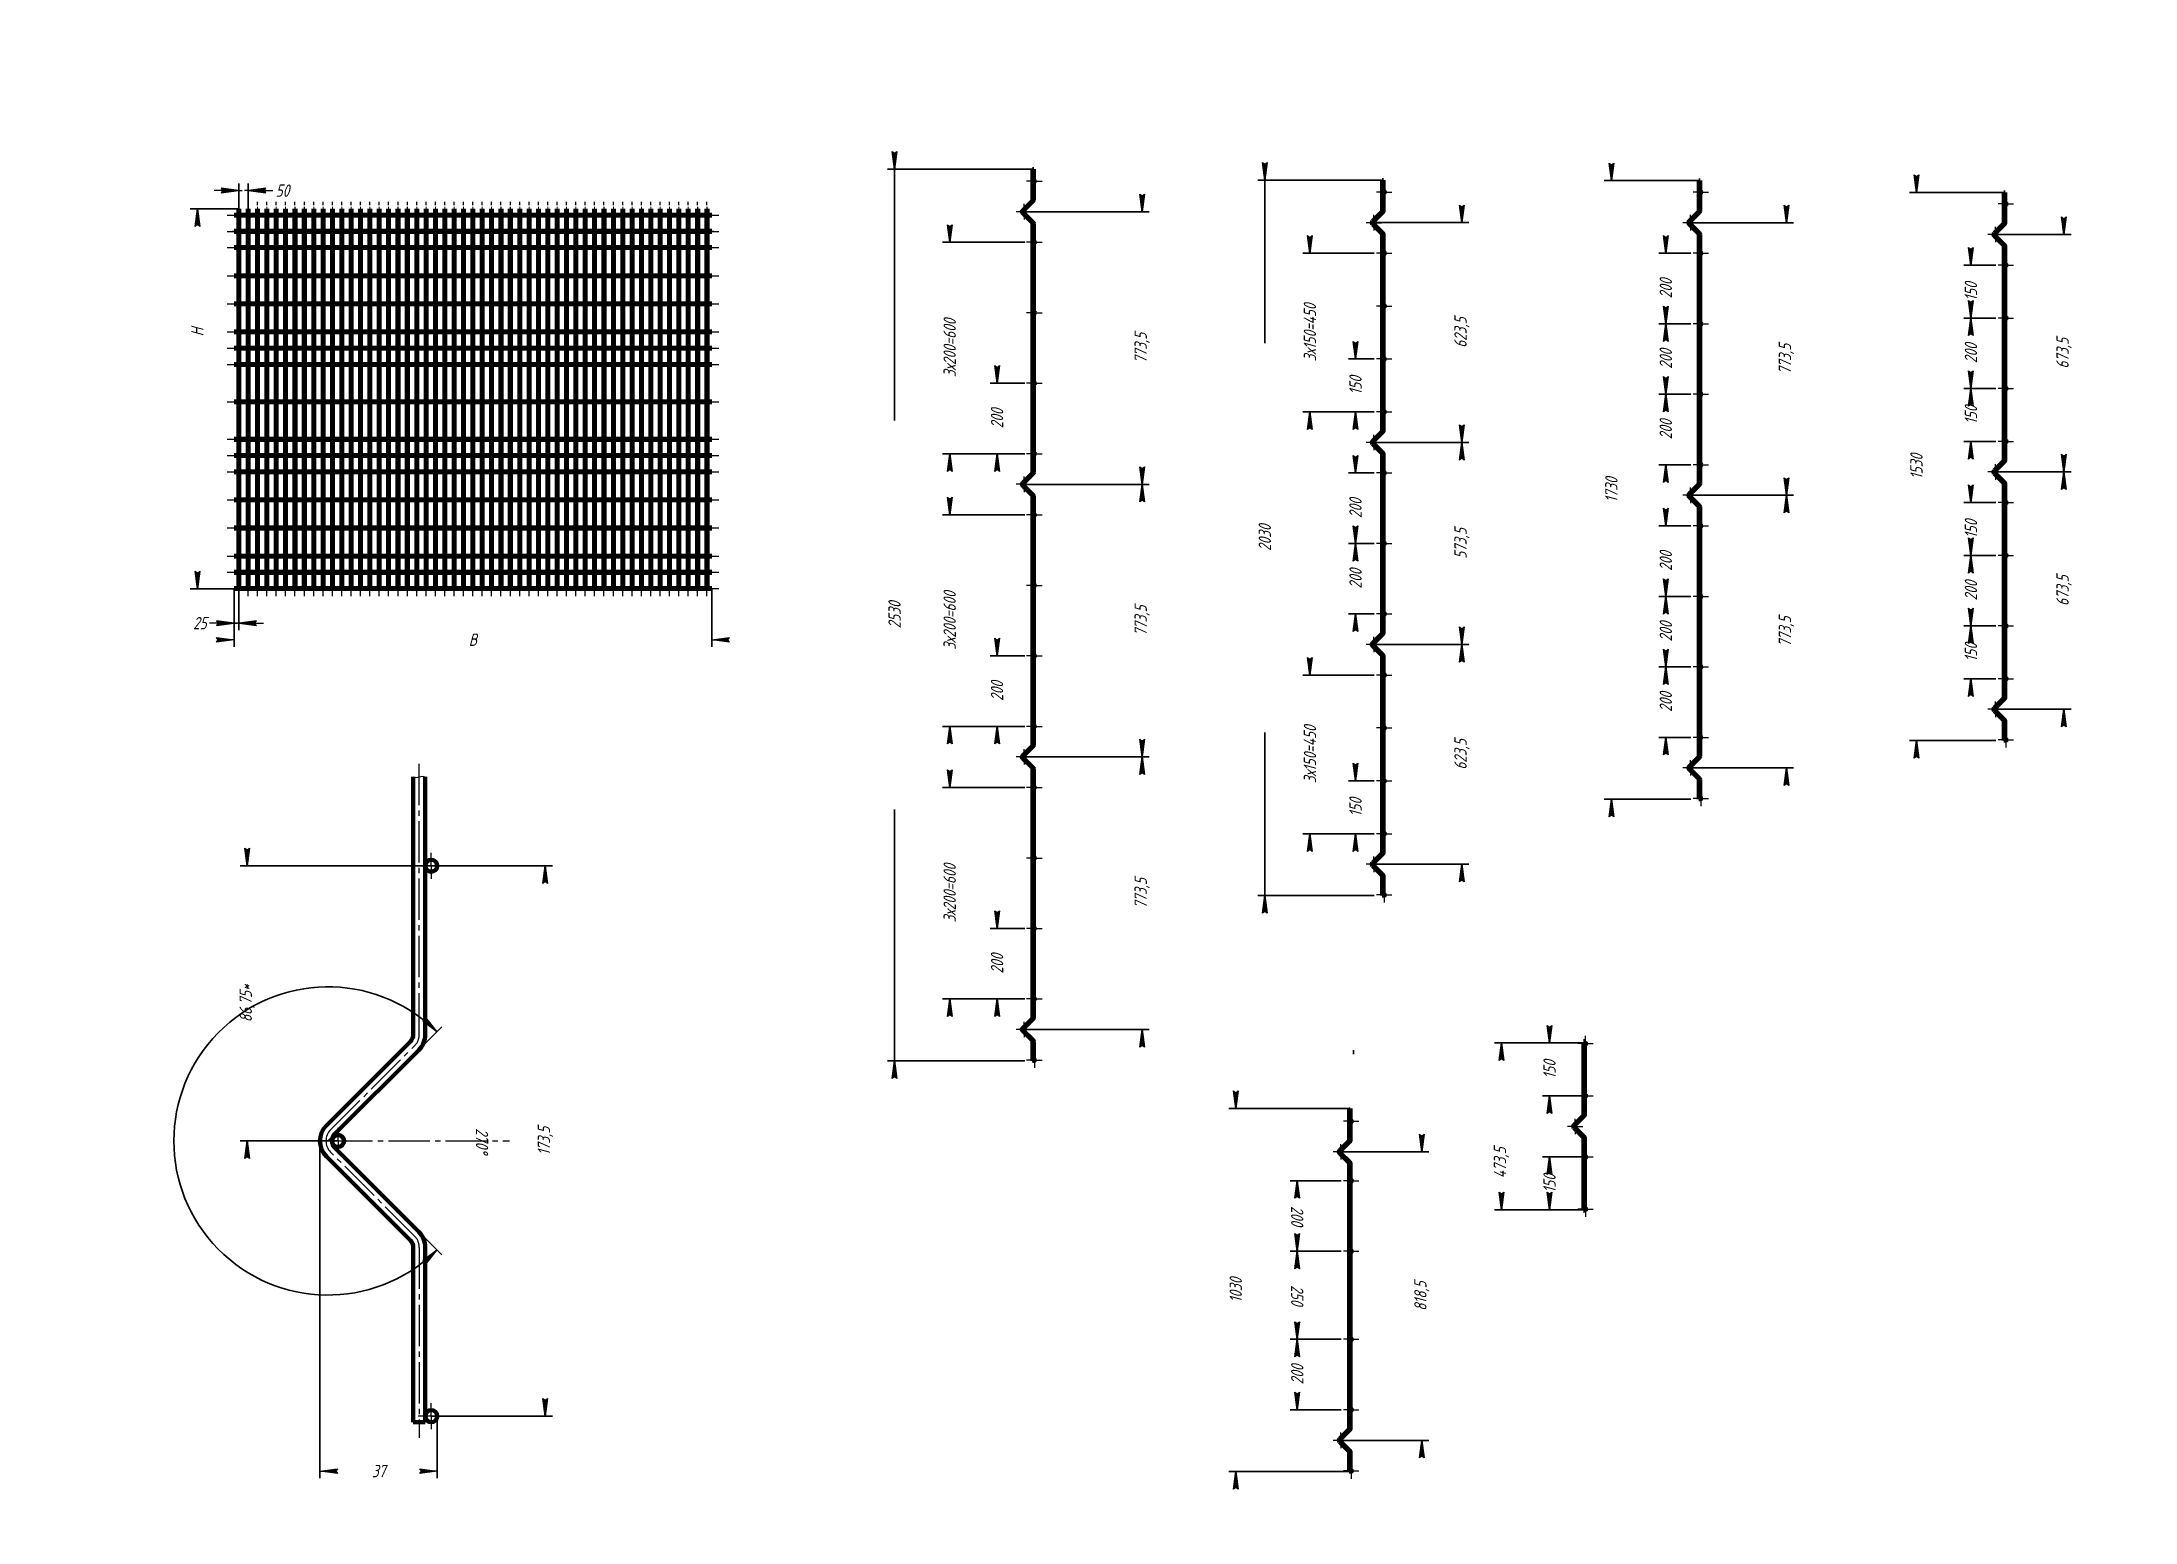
# Model space of a CAD drawing. Header units: millimetres. Extents: x 0 to 594, y 0 to 420.
import ezdxf

# ---------------------------------------------------------------- set-up
doc = ezdxf.new("R2010")
doc.units = ezdxf.units.MM
for name, pattern in [('K5LT_AXLED', [16.267104, 11.767104, -1.5, 1.5, -1.5]), ('K5LT_BASIC', [0]), ('K5LT_THIN', [0]), ('K5LT_THIN_INCLUDED_TO_HATCHING', [0])]:
    doc.linetypes.add(name, pattern=pattern)
for name, color, linetype, true_color in [('C', 4, 'Continuous', 0x00ffff), ('DIM', 6, 'Continuous', 0xff00ff), ('FOR', 7, 'Continuous', 0xffffff), ('G', 3, 'Continuous', 0x00ff00), ('OSI', 2, 'Continuous', 0xffff00), ('R', 1, 'Continuous', 0xff0000)]:
    doc.layers.add(name, color=color, linetype=linetype, true_color=true_color)
doc.layers.add('Системный слой', color=7, linetype='Continuous')
doc.styles.add('KDIMTEXTSTYLE', font='GOST_AU.SHX', dxfattribs={"width": 0.96, "oblique": 15, "height": 5})
doc.dimstyles.new('KDIMSTYLE (0.10)', dxfattribs={"dimtxt": 5, "dimasz": 1, "dimexe": 2, "dimexo": 0, "dimgap": 1, "dimtad": 1, "dimlfac": 10, "dimtxsty": 'KDIMTEXTSTYLE', "dimsah": 1, "dimcen": 0, "dimdle": 1, "dimadec": 0, "dimazin": 0, "dimtfac": 0.667, "dimtmove": 0, "dimatfit": 3, "dimfxl": 1, "dimtvp": 1, "dimtolj": 1, "dimtzin": 0, "dimarcsym": 0})
doc.dimstyles.new('KDIMSTYLE (1.00)', dxfattribs={"dimtxt": 5, "dimasz": 1, "dimexe": 2, "dimexo": 0, "dimgap": 1, "dimtad": 1, "dimtxsty": 'KDIMTEXTSTYLE', "dimsah": 1, "dimcen": 0, "dimdle": 1, "dimadec": 0, "dimazin": 0, "dimtfac": 0.667, "dimtmove": 0, "dimatfit": 3, "dimfxl": 1, "dimtvp": 1, "dimtolj": 1, "dimtzin": 0, "dimarcsym": 0})

msp = doc.modelspace()

# ---------------------------------------------------------------- blocks, each defined once
blk = doc.blocks.new('U0')
at = {"layer": 'OSI', "color": 30, "linetype": 'K5LT_AXLED', "lineweight": 18, "true_color": 0xff8000}
for q in [(378.73, 377.38), (380.92, 379.57), (383.11, 377.38), (380.92, 375.19)]:
    blk.add_line((380.92, 377.38), q, dxfattribs=at)
blk = doc.blocks.new('U1')
at = {"layer": 'OSI', "color": 30, "linetype": 'K5LT_AXLED', "lineweight": 18, "true_color": 0xff8000}
for q in [(375.79, 368.7), (377.98, 370.89), (380.17, 368.7), (377.98, 366.51)]:
    blk.add_line((377.98, 368.7), q, dxfattribs=at)
blk = doc.blocks.new('U2')
at = {"layer": 'OSI', "color": 30, "linetype": 'K5LT_AXLED', "lineweight": 18, "true_color": 0xff8000}
for q in [(378.73, 360.03), (380.92, 362.22), (383.11, 360.03), (380.92, 357.84)]:
    blk.add_line((380.92, 360.03), q, dxfattribs=at)
blk = doc.blocks.new('U3')
at = {"layer": 'OSI', "color": 30, "linetype": 'K5LT_AXLED', "lineweight": 18, "true_color": 0xff8000}
for q in [(378.73, 345.03), (380.92, 347.22), (383.11, 345.03), (380.92, 342.84)]:
    blk.add_line((380.92, 345.03), q, dxfattribs=at)
blk = doc.blocks.new('U4')
at = {"layer": 'OSI', "color": 30, "linetype": 'K5LT_AXLED', "lineweight": 18, "true_color": 0xff8000}
for q in [(378.73, 330.03), (380.92, 332.22), (383.11, 330.03), (380.92, 327.84)]:
    blk.add_line((380.92, 330.03), q, dxfattribs=at)
blk = doc.blocks.new('U5')
at = {"layer": 'OSI', "color": 30, "linetype": 'K5LT_AXLED', "lineweight": 18, "true_color": 0xff8000}
for q in [(378.73, 315.03), (380.92, 317.22), (383.11, 315.03), (380.92, 312.84)]:
    blk.add_line((380.92, 315.03), q, dxfattribs=at)
blk = doc.blocks.new('U6')
at = {"layer": 'OSI', "color": 30, "linetype": 'K5LT_AXLED', "lineweight": 18, "true_color": 0xff8000}
for q in [(375.79, 306.35), (377.98, 308.54), (380.17, 306.35), (377.98, 304.16)]:
    blk.add_line((377.98, 306.35), q, dxfattribs=at)
blk = doc.blocks.new('U7')
at = {"layer": 'OSI', "color": 30, "linetype": 'K5LT_AXLED', "lineweight": 18, "true_color": 0xff8000}
for q in [(378.73, 297.68), (380.92, 299.87), (383.11, 297.68), (380.92, 295.49)]:
    blk.add_line((380.92, 297.68), q, dxfattribs=at)
blk = doc.blocks.new('U8')
at = {"layer": 'OSI', "color": 30, "linetype": 'K5LT_AXLED', "lineweight": 18, "true_color": 0xff8000}
for q in [(380.92, 279.87), (378.73, 277.68), (383.11, 277.68), (380.92, 275.49)]:
    blk.add_line((380.92, 277.68), q, dxfattribs=at)
blk = doc.blocks.new('U9')
at = {"layer": 'OSI', "color": 30, "linetype": 'K5LT_AXLED', "lineweight": 18, "true_color": 0xff8000}
for q in [(378.73, 257.68), (380.92, 259.87), (383.11, 257.68), (380.92, 255.49)]:
    blk.add_line((380.92, 257.68), q, dxfattribs=at)
blk = doc.blocks.new('U10')
at = {"layer": 'OSI', "color": 30, "linetype": 'K5LT_AXLED', "lineweight": 18, "true_color": 0xff8000}
for q in [(377.98, 251.19), (375.79, 249), (380.17, 249), (377.98, 246.81)]:
    blk.add_line((377.98, 249), q, dxfattribs=at)
blk = doc.blocks.new('U11')
at = {"layer": 'OSI', "color": 30, "linetype": 'K5LT_AXLED', "lineweight": 18, "true_color": 0xff8000}
for q in [(378.73, 240.33), (380.92, 242.52), (383.11, 240.33), (380.92, 238.14)]:
    blk.add_line((380.92, 240.33), q, dxfattribs=at)
blk = doc.blocks.new('U12')
at = {"layer": 'OSI', "color": 30, "linetype": 'K5LT_AXLED', "lineweight": 18, "true_color": 0xff8000}
for q in [(380.92, 227.52), (378.73, 225.33), (383.11, 225.33), (380.92, 223.14)]:
    blk.add_line((380.92, 225.33), q, dxfattribs=at)
blk = doc.blocks.new('U13')
at = {"layer": 'OSI', "color": 30, "linetype": 'K5LT_AXLED', "lineweight": 18, "true_color": 0xff8000}
for q in [(378.73, 210.33), (380.92, 212.52), (383.11, 210.33), (380.92, 208.14)]:
    blk.add_line((380.92, 210.33), q, dxfattribs=at)
blk = doc.blocks.new('U14')
at = {"layer": 'OSI', "color": 30, "linetype": 'K5LT_AXLED', "lineweight": 18, "true_color": 0xff8000}
for q in [(380.92, 197.52), (378.73, 195.33), (383.11, 195.33), (380.92, 193.14)]:
    blk.add_line((380.92, 195.33), q, dxfattribs=at)
blk = doc.blocks.new('U15')
at = {"layer": 'OSI', "color": 30, "linetype": 'K5LT_AXLED', "lineweight": 18, "true_color": 0xff8000}
for q in [(375.79, 186.65), (377.98, 188.84), (380.17, 186.65), (377.98, 184.46)]:
    blk.add_line((377.98, 186.65), q, dxfattribs=at)
blk = doc.blocks.new('U16')
at = {"layer": 'OSI', "color": 30, "linetype": 'K5LT_AXLED', "lineweight": 18, "true_color": 0xff8000}
for q in [(380.92, 180.17), (378.73, 177.98), (383.11, 177.98), (380.92, 175.79)]:
    blk.add_line((380.92, 177.98), q, dxfattribs=at)
blk = doc.blocks.new('U17')
at = {"layer": 'OSI', "color": 30, "linetype": 'K5LT_AXLED', "lineweight": 18, "true_color": 0xff8000}
for q in [(468.57, 377.37), (470.76, 379.56), (472.95, 377.37), (470.76, 375.18)]:
    blk.add_line((470.76, 377.37), q, dxfattribs=at)
blk = doc.blocks.new('U18')
at = {"layer": 'OSI', "color": 30, "linetype": 'K5LT_AXLED', "lineweight": 18, "true_color": 0xff8000}
for q in [(465.63, 368.69), (467.82, 370.88), (470.01, 368.69), (467.82, 366.5)]:
    blk.add_line((467.82, 368.69), q, dxfattribs=at)
blk = doc.blocks.new('U19')
at = {"layer": 'OSI', "color": 30, "linetype": 'K5LT_AXLED', "lineweight": 18, "true_color": 0xff8000}
for q in [(465.63, 213.99), (467.82, 216.18), (470.01, 213.99), (467.82, 211.8)]:
    blk.add_line((467.82, 213.99), q, dxfattribs=at)
blk = doc.blocks.new('U20')
at = {"layer": 'OSI', "color": 30, "linetype": 'K5LT_AXLED', "lineweight": 18, "true_color": 0xff8000}
for q in [(468.57, 205.32), (470.76, 207.51), (472.95, 205.32), (470.76, 203.13)]:
    blk.add_line((470.76, 205.32), q, dxfattribs=at)
blk = doc.blocks.new('U21')
at = {"layer": 'OSI', "color": 30, "linetype": 'K5LT_AXLED', "lineweight": 18, "true_color": 0xff8000}
for q in [(468.57, 360.02), (470.76, 362.21), (472.95, 360.02), (470.76, 357.83)]:
    blk.add_line((470.76, 360.02), q, dxfattribs=at)
blk = doc.blocks.new('U22')
at = {"layer": 'OSI', "color": 30, "linetype": 'K5LT_AXLED', "lineweight": 18, "true_color": 0xff8000}
for q in [(468.57, 222.67), (470.76, 224.86), (472.95, 222.67), (470.76, 220.48)]:
    blk.add_line((470.76, 222.67), q, dxfattribs=at)
blk = doc.blocks.new('U23')
at = {"layer": 'OSI', "color": 30, "linetype": 'K5LT_AXLED', "lineweight": 18, "true_color": 0xff8000}
for q in [(465.63, 291.34), (467.82, 293.53), (470.01, 291.34), (467.82, 289.15)]:
    blk.add_line((467.82, 291.34), q, dxfattribs=at)
blk = doc.blocks.new('U24')
at = {"layer": 'OSI', "color": 30, "linetype": 'K5LT_AXLED', "lineweight": 18, "true_color": 0xff8000}
for q in [(468.57, 282.67), (470.76, 284.86), (472.95, 282.67), (470.76, 280.48)]:
    blk.add_line((470.76, 282.67), q, dxfattribs=at)
blk = doc.blocks.new('U25')
at = {"layer": 'OSI', "color": 30, "linetype": 'K5LT_AXLED', "lineweight": 18, "true_color": 0xff8000}
for q in [(468.57, 300.02), (470.76, 302.21), (472.95, 300.02), (470.76, 297.83)]:
    blk.add_line((470.76, 300.02), q, dxfattribs=at)
blk = doc.blocks.new('U26')
at = {"layer": 'OSI', "color": 30, "linetype": 'K5LT_AXLED', "lineweight": 18, "true_color": 0xff8000}
for q in [(470.76, 322.21), (468.57, 320.02), (472.95, 320.02), (470.76, 317.83)]:
    blk.add_line((470.76, 320.02), q, dxfattribs=at)
blk = doc.blocks.new('U27')
at = {"layer": 'OSI', "color": 30, "linetype": 'K5LT_AXLED', "lineweight": 18, "true_color": 0xff8000}
for q in [(468.57, 340.02), (470.76, 342.21), (472.95, 340.02), (470.76, 337.83)]:
    blk.add_line((470.76, 340.02), q, dxfattribs=at)
blk = doc.blocks.new('U28')
at = {"layer": 'OSI', "color": 30, "linetype": 'K5LT_AXLED', "lineweight": 18, "true_color": 0xff8000}
for q in [(470.76, 244.86), (468.57, 242.67), (472.95, 242.67), (470.76, 240.48)]:
    blk.add_line((470.76, 242.67), q, dxfattribs=at)
blk = doc.blocks.new('U29')
at = {"layer": 'OSI', "color": 30, "linetype": 'K5LT_AXLED', "lineweight": 18, "true_color": 0xff8000}
for q in [(468.57, 262.67), (470.76, 264.86), (472.95, 262.67), (470.76, 260.48)]:
    blk.add_line((470.76, 262.67), q, dxfattribs=at)
blk = doc.blocks.new('U30')
at = {"layer": 'OSI', "color": 30, "linetype": 'K5LT_AXLED', "lineweight": 18, "true_color": 0xff8000}
for q in [(557.34, 376.19), (555.15, 374), (559.53, 374), (557.34, 371.81)]:
    blk.add_line((557.34, 374), q, dxfattribs=at)
blk = doc.blocks.new('U31')
at = {"layer": 'OSI', "color": 30, "linetype": 'K5LT_AXLED', "lineweight": 18, "true_color": 0xff8000}
for q in [(552.21, 365.32), (554.4, 367.51), (556.59, 365.32), (554.4, 363.13)]:
    blk.add_line((554.4, 365.32), q, dxfattribs=at)
blk = doc.blocks.new('U32')
at = {"layer": 'OSI', "color": 30, "linetype": 'K5LT_AXLED', "lineweight": 18, "true_color": 0xff8000}
for q in [(554.4, 232.81), (552.21, 230.62), (556.59, 230.62), (554.4, 228.43)]:
    blk.add_line((554.4, 230.62), q, dxfattribs=at)
blk = doc.blocks.new('U33')
at = {"layer": 'OSI', "color": 30, "linetype": 'K5LT_AXLED', "lineweight": 18, "true_color": 0xff8000}
for q in [(555.15, 221.95), (557.34, 224.14), (559.53, 221.95), (557.34, 219.76)]:
    blk.add_line((557.34, 221.95), q, dxfattribs=at)
blk = doc.blocks.new('U34')
at = {"layer": 'OSI', "color": 30, "linetype": 'K5LT_AXLED', "lineweight": 18, "true_color": 0xff8000}
for q in [(555.15, 356.65), (557.34, 358.84), (559.53, 356.65), (557.34, 354.46)]:
    blk.add_line((557.34, 356.65), q, dxfattribs=at)
blk = doc.blocks.new('U35')
at = {"layer": 'OSI', "color": 30, "linetype": 'K5LT_AXLED', "lineweight": 18, "true_color": 0xff8000}
for q in [(555.15, 239.3), (557.34, 241.49), (559.53, 239.3), (557.34, 237.11)]:
    blk.add_line((557.34, 239.3), q, dxfattribs=at)
blk = doc.blocks.new('U36')
at = {"layer": 'OSI', "color": 30, "linetype": 'K5LT_AXLED', "lineweight": 18, "true_color": 0xff8000}
for q in [(552.21, 297.97), (554.4, 300.16), (556.59, 297.97), (554.4, 295.78)]:
    blk.add_line((554.4, 297.97), q, dxfattribs=at)
blk = doc.blocks.new('U37')
at = {"layer": 'OSI', "color": 30, "linetype": 'K5LT_AXLED', "lineweight": 18, "true_color": 0xff8000}
for q in [(557.34, 291.49), (555.15, 289.3), (559.53, 289.3), (557.34, 287.11)]:
    blk.add_line((557.34, 289.3), q, dxfattribs=at)
blk = doc.blocks.new('U38')
at = {"layer": 'OSI', "color": 30, "linetype": 'K5LT_AXLED', "lineweight": 18, "true_color": 0xff8000}
for q in [(555.15, 306.65), (557.34, 308.84), (559.53, 306.65), (557.34, 304.46)]:
    blk.add_line((557.34, 306.65), q, dxfattribs=at)
blk = doc.blocks.new('U39')
at = {"layer": 'OSI', "color": 30, "linetype": 'K5LT_AXLED', "lineweight": 18, "true_color": 0xff8000}
for q in [(557.34, 256.49), (555.15, 254.3), (559.53, 254.3), (557.34, 252.11)]:
    blk.add_line((557.34, 254.3), q, dxfattribs=at)
blk = doc.blocks.new('U40')
at = {"layer": 'OSI', "color": 30, "linetype": 'K5LT_AXLED', "lineweight": 18, "true_color": 0xff8000}
for q in [(555.15, 274.3), (557.34, 276.49), (559.53, 274.3), (557.34, 272.11)]:
    blk.add_line((557.34, 274.3), q, dxfattribs=at)
blk = doc.blocks.new('U41')
at = {"layer": 'OSI', "color": 30, "linetype": 'K5LT_AXLED', "lineweight": 18, "true_color": 0xff8000}
for q in [(555.15, 321.65), (557.34, 323.84), (559.53, 321.65), (557.34, 319.46)]:
    blk.add_line((557.34, 321.65), q, dxfattribs=at)
blk = doc.blocks.new('U42')
at = {"layer": 'OSI', "color": 30, "linetype": 'K5LT_AXLED', "lineweight": 18, "true_color": 0xff8000}
for q in [(555.15, 341.65), (557.34, 343.84), (559.53, 341.65), (557.34, 339.46)]:
    blk.add_line((557.34, 341.65), q, dxfattribs=at)
blk = doc.blocks.new('U43')
at = {"layer": 'OSI', "color": 30, "linetype": 'K5LT_AXLED', "lineweight": 18, "true_color": 0xff8000}
for q in [(369.36, 113.72), (371.55, 115.91), (373.74, 113.72), (371.55, 111.53)]:
    blk.add_line((371.55, 113.72), q, dxfattribs=at)
blk = doc.blocks.new('U44')
at = {"layer": 'OSI', "color": 30, "linetype": 'K5LT_AXLED', "lineweight": 18, "true_color": 0xff8000}
for q in [(368.61, 107.24), (366.42, 105.05), (370.8, 105.05), (368.61, 102.86)]:
    blk.add_line((368.61, 105.05), q, dxfattribs=at)
blk = doc.blocks.new('U45')
at = {"layer": 'OSI', "color": 30, "linetype": 'K5LT_AXLED', "lineweight": 18, "true_color": 0xff8000}
for q in [(368.61, 25.39), (366.42, 23.2), (370.8, 23.2), (368.61, 21.01)]:
    blk.add_line((368.61, 23.2), q, dxfattribs=at)
blk = doc.blocks.new('U46')
at = {"layer": 'OSI', "color": 30, "linetype": 'K5LT_AXLED', "lineweight": 18, "true_color": 0xff8000}
for q in [(369.36, 14.52), (371.55, 16.71), (373.74, 14.52), (371.55, 12.33)]:
    blk.add_line((371.55, 14.52), q, dxfattribs=at)
blk = doc.blocks.new('U47')
at = {"layer": 'OSI', "color": 30, "linetype": 'K5LT_AXLED', "lineweight": 18, "true_color": 0xff8000}
for q in [(369.36, 31.87), (371.55, 34.06), (373.74, 31.87), (371.55, 29.68)]:
    blk.add_line((371.55, 31.87), q, dxfattribs=at)
blk = doc.blocks.new('U48')
at = {"layer": 'OSI', "color": 30, "linetype": 'K5LT_AXLED', "lineweight": 18, "true_color": 0xff8000}
for q in [(435.85, 120.95), (438.04, 123.14), (440.23, 120.95), (438.04, 118.76)]:
    blk.add_line((438.04, 120.95), q, dxfattribs=at)
blk = doc.blocks.new('U49')
at = {"layer": 'OSI', "color": 30, "linetype": 'K5LT_AXLED', "lineweight": 18, "true_color": 0xff8000}
for q in [(435.1, 114.47), (432.91, 112.28), (437.29, 112.28), (435.1, 110.09)]:
    blk.add_line((435.1, 112.28), q, dxfattribs=at)
blk = doc.blocks.new('U50')
at = {"layer": 'OSI', "color": 30, "linetype": 'K5LT_AXLED', "lineweight": 18, "true_color": 0xff8000}
for q in [(435.85, 103.6), (438.04, 105.79), (440.23, 103.6), (438.04, 101.41)]:
    blk.add_line((438.04, 103.6), q, dxfattribs=at)
blk = doc.blocks.new('U51')
at = {"layer": 'OSI', "color": 30, "linetype": 'K5LT_AXLED', "lineweight": 18, "true_color": 0xff8000}
for q in [(438.04, 137.95), (435.85, 135.76), (440.23, 135.76), (438.04, 133.57)]:
    blk.add_line((438.04, 135.76), q, dxfattribs=at)
blk = doc.blocks.new('U52')
at = {"layer": 'OSI', "color": 30, "linetype": 'K5LT_AXLED', "lineweight": 18, "true_color": 0xff8000}
for q in [(438.04, 90.98), (435.85, 88.79), (440.23, 88.79), (438.04, 86.6)]:
    blk.add_line((438.04, 88.79), q, dxfattribs=at)
blk = doc.blocks.new('U53')
at = {"layer": 'OSI', "color": 30, "linetype": 'K5LT_AXLED', "lineweight": 18, "true_color": 0xff8000}
for q in [(276.51, 217.11), (278.7, 219.3), (280.89, 217.11), (278.7, 214.92)]:
    blk.add_line((278.7, 217.11), q, dxfattribs=at)
blk = doc.blocks.new('U54')
at = {"layer": 'OSI', "color": 30, "linetype": 'K5LT_AXLED', "lineweight": 18, "true_color": 0xff8000}
for q in [(279.45, 208.43), (281.64, 210.62), (283.83, 208.43), (281.64, 206.24)]:
    blk.add_line((281.64, 208.43), q, dxfattribs=at)
blk = doc.blocks.new('U55')
at = {"layer": 'OSI', "color": 30, "linetype": 'K5LT_AXLED', "lineweight": 18, "true_color": 0xff8000}
for q in [(281.64, 150.62), (279.45, 148.43), (283.83, 148.43), (281.64, 146.24)]:
    blk.add_line((281.64, 148.43), q, dxfattribs=at)
blk = doc.blocks.new('U56')
at = {"layer": 'OSI', "color": 30, "linetype": 'K5LT_AXLED', "lineweight": 18, "true_color": 0xff8000}
for q in [(276.51, 139.76), (278.7, 141.95), (280.89, 139.76), (278.7, 137.57)]:
    blk.add_line((278.7, 139.76), q, dxfattribs=at)
blk = doc.blocks.new('U57')
at = {"layer": 'OSI', "color": 30, "linetype": 'K5LT_AXLED', "lineweight": 18, "true_color": 0xff8000}
for q in [(279.45, 131.08), (281.64, 133.27), (283.83, 131.08), (281.64, 128.89)]:
    blk.add_line((281.64, 131.08), q, dxfattribs=at)
blk = doc.blocks.new('U58')
at = {"layer": 'OSI', "color": 30, "linetype": 'K5LT_AXLED', "lineweight": 18, "true_color": 0xff8000}
for q in [(279.45, 225.78), (281.64, 227.97), (283.83, 225.78), (281.64, 223.59)]:
    blk.add_line((281.64, 225.78), q, dxfattribs=at)
blk = doc.blocks.new('U59')
at = {"layer": 'OSI', "color": 30, "linetype": 'K5LT_AXLED', "lineweight": 18, "true_color": 0xff8000}
for q in [(276.51, 294.46), (278.7, 296.65), (280.89, 294.46), (278.7, 292.27)]:
    blk.add_line((278.7, 294.46), q, dxfattribs=at)
blk = doc.blocks.new('U60')
at = {"layer": 'OSI', "color": 30, "linetype": 'K5LT_AXLED', "lineweight": 18, "true_color": 0xff8000}
for q in [(279.45, 285.78), (281.64, 287.97), (283.83, 285.78), (281.64, 283.59)]:
    blk.add_line((281.64, 285.78), q, dxfattribs=at)
blk = doc.blocks.new('U61')
at = {"layer": 'OSI', "color": 30, "linetype": 'K5LT_AXLED', "lineweight": 18, "true_color": 0xff8000}
for q in [(279.45, 303.13), (281.64, 305.32), (283.83, 303.13), (281.64, 300.94)]:
    blk.add_line((281.64, 303.13), q, dxfattribs=at)
blk = doc.blocks.new('U62')
at = {"layer": 'OSI', "color": 30, "linetype": 'K5LT_AXLED', "lineweight": 18, "true_color": 0xff8000}
for q in [(276.51, 371.81), (278.7, 374), (280.89, 371.81), (278.7, 369.62)]:
    blk.add_line((278.7, 371.81), q, dxfattribs=at)
blk = doc.blocks.new('U63')
at = {"layer": 'OSI', "color": 30, "linetype": 'K5LT_AXLED', "lineweight": 18, "true_color": 0xff8000}
for q in [(279.45, 363.13), (281.64, 365.32), (283.83, 363.13), (281.64, 360.94)]:
    blk.add_line((281.64, 363.13), q, dxfattribs=at)
blk = doc.blocks.new('U64')
at = {"layer": 'OSI', "color": 30, "linetype": 'K5LT_AXLED', "lineweight": 18, "true_color": 0xff8000}
for q in [(279.45, 380.48), (281.64, 382.67), (283.83, 380.48), (281.64, 378.29)]:
    blk.add_line((281.64, 380.48), q, dxfattribs=at)
blk = doc.blocks.new('U65')
at = {"layer": 'OSI', "color": 30, "linetype": 'K5LT_AXLED', "lineweight": 18, "true_color": 0xff8000}
for q in [(279.45, 168.43), (281.64, 170.62), (283.83, 168.43), (281.64, 166.24)]:
    blk.add_line((281.64, 168.43), q, dxfattribs=at)
blk = doc.blocks.new('U66')
at = {"layer": 'OSI', "color": 30, "linetype": 'K5LT_AXLED', "lineweight": 18, "true_color": 0xff8000}
for q in [(281.64, 190.62), (279.45, 188.43), (283.83, 188.43), (281.64, 186.24)]:
    blk.add_line((281.64, 188.43), q, dxfattribs=at)
blk = doc.blocks.new('U67')
at = {"layer": 'OSI', "color": 30, "linetype": 'K5LT_AXLED', "lineweight": 18, "true_color": 0xff8000}
for q in [(279.45, 245.78), (281.64, 247.97), (283.83, 245.78), (281.64, 243.59)]:
    blk.add_line((281.64, 245.78), q, dxfattribs=at)
blk = doc.blocks.new('U68')
at = {"layer": 'OSI', "color": 30, "linetype": 'K5LT_AXLED', "lineweight": 18, "true_color": 0xff8000}
for q in [(281.64, 267.97), (279.45, 265.78), (283.83, 265.78), (281.64, 263.59)]:
    blk.add_line((281.64, 265.78), q, dxfattribs=at)
blk = doc.blocks.new('U69')
at = {"layer": 'OSI', "color": 30, "linetype": 'K5LT_AXLED', "lineweight": 18, "true_color": 0xff8000}
for q in [(279.45, 323.13), (281.64, 325.32), (283.83, 323.13), (281.64, 320.94)]:
    blk.add_line((281.64, 323.13), q, dxfattribs=at)
blk = doc.blocks.new('U70')
at = {"layer": 'OSI', "color": 30, "linetype": 'K5LT_AXLED', "lineweight": 18, "true_color": 0xff8000}
for q in [(281.64, 345.32), (279.45, 343.13), (283.83, 343.13), (281.64, 340.94)]:
    blk.add_line((281.64, 343.13), q, dxfattribs=at)
blk = doc.blocks.new('U72')
at = {"layer": 'OSI', "color": 30, "linetype": 'K5LT_AXLED', "lineweight": 18, "true_color": 0xff8000}
for q in [(371.55, 79.06), (369.36, 76.87), (373.74, 76.87), (371.55, 74.68)]:
    blk.add_line((371.55, 76.87), q, dxfattribs=at)
blk = doc.blocks.new('U73')
at = {"layer": 'OSI', "color": 30, "linetype": 'K5LT_AXLED', "lineweight": 18, "true_color": 0xff8000}
for q in [(371.55, 54.06), (369.36, 51.87), (373.74, 51.87), (371.55, 49.68)]:
    blk.add_line((371.55, 51.87), q, dxfattribs=at)
blk = doc.blocks.new('U74')
at = {"layer": 'OSI', "color": 30, "linetype": 'K5LT_AXLED', "lineweight": 18, "true_color": 0xff8000}
for q in [(369.36, 96.87), (371.55, 99.06), (373.74, 96.87), (371.55, 94.68)]:
    blk.add_line((371.55, 96.87), q, dxfattribs=at)
blk = doc.blocks.new('U76')
at = {"layer": 'G', "color": 5, "linetype": 'K5LT_BASIC', "lineweight": 60, "true_color": 0x0000ff}
for p, q in [((55.78, 264.77), (55.78, 372.66)), ((55.78, 372.66), (55.98, 372.66)), ((55.98, 264.77), (55.98, 372.66)), ((55.78, 264.77), (55.98, 264.77))]:
    blk.add_line(p, q, dxfattribs=at)
at = {"layer": 'OSI', "color": 30, "linetype": 'K5LT_AXLED', "lineweight": 18, "true_color": 0xff8000}
blk.add_line((55.88, 262.77), (55.88, 374.66), dxfattribs=at)
blk = doc.blocks.new('U77')
at = {"layer": 'G', "color": 5, "linetype": 'K5LT_BASIC', "lineweight": 60, "true_color": 0x0000ff}
for p, q in [((58.44, 264.77), (58.44, 372.66)), ((58.44, 372.66), (58.64, 372.66)), ((58.64, 264.77), (58.64, 372.66)), ((58.44, 264.77), (58.64, 264.77))]:
    blk.add_line(p, q, dxfattribs=at)
at = {"layer": 'OSI', "color": 30, "linetype": 'K5LT_AXLED', "lineweight": 18, "true_color": 0xff8000}
blk.add_line((58.54, 262.77), (58.54, 374.66), dxfattribs=at)
blk = doc.blocks.new('U78')
at = {"layer": 'G', "color": 5, "linetype": 'K5LT_BASIC', "lineweight": 60, "true_color": 0x0000ff}
for p, q in [((61.1, 264.77), (61.1, 372.66)), ((61.1, 372.66), (61.3, 372.66)), ((61.3, 264.77), (61.3, 372.66)), ((61.1, 264.77), (61.3, 264.77))]:
    blk.add_line(p, q, dxfattribs=at)
at = {"layer": 'OSI', "color": 30, "linetype": 'K5LT_AXLED', "lineweight": 18, "true_color": 0xff8000}
blk.add_line((61.2, 262.77), (61.2, 374.66), dxfattribs=at)
blk = doc.blocks.new('U79')
at = {"layer": 'G', "color": 5, "linetype": 'K5LT_BASIC', "lineweight": 60, "true_color": 0x0000ff}
for p, q in [((63.75, 264.77), (63.75, 372.66)), ((63.75, 372.66), (63.96, 372.66)), ((63.96, 264.77), (63.96, 372.66)), ((63.75, 264.77), (63.96, 264.77))]:
    blk.add_line(p, q, dxfattribs=at)
at = {"layer": 'OSI', "color": 30, "linetype": 'K5LT_AXLED', "lineweight": 18, "true_color": 0xff8000}
blk.add_line((63.85, 262.77), (63.85, 374.66), dxfattribs=at)
blk = doc.blocks.new('U80')
at = {"layer": 'G', "color": 5, "linetype": 'K5LT_BASIC', "lineweight": 60, "true_color": 0x0000ff}
for p, q in [((66.41, 264.77), (66.41, 372.66)), ((66.41, 372.66), (66.61, 372.66)), ((66.61, 264.77), (66.61, 372.66)), ((66.41, 264.77), (66.61, 264.77))]:
    blk.add_line(p, q, dxfattribs=at)
at = {"layer": 'OSI', "color": 30, "linetype": 'K5LT_AXLED', "lineweight": 18, "true_color": 0xff8000}
blk.add_line((66.51, 262.77), (66.51, 374.66), dxfattribs=at)
blk = doc.blocks.new('U81')
at = {"layer": 'G', "color": 5, "linetype": 'K5LT_BASIC', "lineweight": 60, "true_color": 0x0000ff}
for p, q in [((69.07, 264.77), (69.07, 372.66)), ((69.07, 372.66), (69.27, 372.66)), ((69.27, 264.77), (69.27, 372.66)), ((69.07, 264.77), (69.27, 264.77))]:
    blk.add_line(p, q, dxfattribs=at)
at = {"layer": 'OSI', "color": 30, "linetype": 'K5LT_AXLED', "lineweight": 18, "true_color": 0xff8000}
blk.add_line((69.17, 262.77), (69.17, 374.66), dxfattribs=at)
blk = doc.blocks.new('U82')
at = {"layer": 'G', "color": 5, "linetype": 'K5LT_BASIC', "lineweight": 60, "true_color": 0x0000ff}
for p, q in [((71.72, 264.77), (71.72, 372.66)), ((71.72, 372.66), (71.93, 372.66)), ((71.93, 264.77), (71.93, 372.66)), ((71.72, 264.77), (71.93, 264.77))]:
    blk.add_line(p, q, dxfattribs=at)
at = {"layer": 'OSI', "color": 30, "linetype": 'K5LT_AXLED', "lineweight": 18, "true_color": 0xff8000}
blk.add_line((71.83, 262.77), (71.83, 374.66), dxfattribs=at)
blk = doc.blocks.new('U83')
at = {"layer": 'G', "color": 5, "linetype": 'K5LT_BASIC', "lineweight": 60, "true_color": 0x0000ff}
for p, q in [((74.38, 264.77), (74.38, 372.66)), ((74.38, 372.66), (74.58, 372.66)), ((74.58, 264.77), (74.58, 372.66)), ((74.38, 264.77), (74.58, 264.77))]:
    blk.add_line(p, q, dxfattribs=at)
at = {"layer": 'OSI', "color": 30, "linetype": 'K5LT_AXLED', "lineweight": 18, "true_color": 0xff8000}
blk.add_line((74.48, 262.77), (74.48, 374.66), dxfattribs=at)
blk = doc.blocks.new('U84')
at = {"layer": 'G', "color": 5, "linetype": 'K5LT_BASIC', "lineweight": 60, "true_color": 0x0000ff}
for p, q in [((77.04, 264.77), (77.04, 372.66)), ((77.04, 372.66), (77.24, 372.66)), ((77.24, 264.77), (77.24, 372.66)), ((77.04, 264.77), (77.24, 264.77))]:
    blk.add_line(p, q, dxfattribs=at)
at = {"layer": 'OSI', "color": 30, "linetype": 'K5LT_AXLED', "lineweight": 18, "true_color": 0xff8000}
blk.add_line((77.14, 262.77), (77.14, 374.66), dxfattribs=at)
blk = doc.blocks.new('U85')
at = {"layer": 'G', "color": 5, "linetype": 'K5LT_BASIC', "lineweight": 60, "true_color": 0x0000ff}
for p, q in [((79.7, 264.77), (79.7, 372.66)), ((79.7, 372.66), (79.9, 372.66)), ((79.9, 264.77), (79.9, 372.66)), ((79.7, 264.77), (79.9, 264.77))]:
    blk.add_line(p, q, dxfattribs=at)
at = {"layer": 'OSI', "color": 30, "linetype": 'K5LT_AXLED', "lineweight": 18, "true_color": 0xff8000}
blk.add_line((79.8, 262.77), (79.8, 374.66), dxfattribs=at)
blk = doc.blocks.new('U86')
at = {"layer": 'G', "color": 5, "linetype": 'K5LT_BASIC', "lineweight": 60, "true_color": 0x0000ff}
for p, q in [((82.35, 264.77), (82.35, 372.66)), ((82.35, 372.66), (82.56, 372.66)), ((82.56, 264.77), (82.56, 372.66)), ((82.35, 264.77), (82.56, 264.77))]:
    blk.add_line(p, q, dxfattribs=at)
at = {"layer": 'OSI', "color": 30, "linetype": 'K5LT_AXLED', "lineweight": 18, "true_color": 0xff8000}
blk.add_line((82.45, 262.77), (82.45, 374.66), dxfattribs=at)
blk = doc.blocks.new('U87')
at = {"layer": 'G', "color": 5, "linetype": 'K5LT_BASIC', "lineweight": 60, "true_color": 0x0000ff}
for p, q in [((85.01, 264.77), (85.01, 372.66)), ((85.01, 372.66), (85.21, 372.66)), ((85.21, 264.77), (85.21, 372.66)), ((85.01, 264.77), (85.21, 264.77))]:
    blk.add_line(p, q, dxfattribs=at)
at = {"layer": 'OSI', "color": 30, "linetype": 'K5LT_AXLED', "lineweight": 18, "true_color": 0xff8000}
blk.add_line((85.11, 262.77), (85.11, 374.66), dxfattribs=at)
blk = doc.blocks.new('U88')
at = {"layer": 'G', "color": 5, "linetype": 'K5LT_BASIC', "lineweight": 60, "true_color": 0x0000ff}
for p, q in [((87.67, 264.77), (87.67, 372.66)), ((87.67, 372.66), (87.87, 372.66)), ((87.87, 264.77), (87.87, 372.66)), ((87.67, 264.77), (87.87, 264.77))]:
    blk.add_line(p, q, dxfattribs=at)
at = {"layer": 'OSI', "color": 30, "linetype": 'K5LT_AXLED', "lineweight": 18, "true_color": 0xff8000}
blk.add_line((87.77, 262.77), (87.77, 374.66), dxfattribs=at)
blk = doc.blocks.new('U89')
at = {"layer": 'G', "color": 5, "linetype": 'K5LT_BASIC', "lineweight": 60, "true_color": 0x0000ff}
for p, q in [((90.33, 264.77), (90.33, 372.66)), ((90.33, 372.66), (90.53, 372.66)), ((90.53, 264.77), (90.53, 372.66)), ((90.33, 264.77), (90.53, 264.77))]:
    blk.add_line(p, q, dxfattribs=at)
at = {"layer": 'OSI', "color": 30, "linetype": 'K5LT_AXLED', "lineweight": 18, "true_color": 0xff8000}
blk.add_line((90.43, 262.77), (90.43, 374.66), dxfattribs=at)
blk = doc.blocks.new('U90')
at = {"layer": 'G', "color": 5, "linetype": 'K5LT_BASIC', "lineweight": 60, "true_color": 0x0000ff}
for p, q in [((92.98, 264.77), (92.98, 372.66)), ((92.98, 372.66), (93.18, 372.66)), ((93.18, 264.77), (93.18, 372.66)), ((92.98, 264.77), (93.18, 264.77))]:
    blk.add_line(p, q, dxfattribs=at)
at = {"layer": 'OSI', "color": 30, "linetype": 'K5LT_AXLED', "lineweight": 18, "true_color": 0xff8000}
blk.add_line((93.08, 262.77), (93.08, 374.66), dxfattribs=at)
blk = doc.blocks.new('U91')
at = {"layer": 'G', "color": 5, "linetype": 'K5LT_BASIC', "lineweight": 60, "true_color": 0x0000ff}
for p, q in [((95.64, 264.77), (95.64, 372.66)), ((95.64, 372.66), (95.84, 372.66)), ((95.84, 264.77), (95.84, 372.66)), ((95.64, 264.77), (95.84, 264.77))]:
    blk.add_line(p, q, dxfattribs=at)
at = {"layer": 'OSI', "color": 30, "linetype": 'K5LT_AXLED', "lineweight": 18, "true_color": 0xff8000}
blk.add_line((95.74, 262.77), (95.74, 374.66), dxfattribs=at)
blk = doc.blocks.new('U92')
at = {"layer": 'G', "color": 5, "linetype": 'K5LT_BASIC', "lineweight": 60, "true_color": 0x0000ff}
for p, q in [((98.3, 264.77), (98.3, 372.66)), ((98.3, 372.66), (98.5, 372.66)), ((98.5, 264.77), (98.5, 372.66)), ((98.3, 264.77), (98.5, 264.77))]:
    blk.add_line(p, q, dxfattribs=at)
at = {"layer": 'OSI', "color": 30, "linetype": 'K5LT_AXLED', "lineweight": 18, "true_color": 0xff8000}
blk.add_line((98.4, 262.77), (98.4, 374.66), dxfattribs=at)
blk = doc.blocks.new('U93')
at = {"layer": 'G', "color": 5, "linetype": 'K5LT_BASIC', "lineweight": 60, "true_color": 0x0000ff}
for p, q in [((100.95, 264.77), (100.95, 372.66)), ((100.95, 372.66), (101.16, 372.66)), ((101.16, 264.77), (101.16, 372.66)), ((100.95, 264.77), (101.16, 264.77))]:
    blk.add_line(p, q, dxfattribs=at)
at = {"layer": 'OSI', "color": 30, "linetype": 'K5LT_AXLED', "lineweight": 18, "true_color": 0xff8000}
blk.add_line((101.06, 262.77), (101.06, 374.66), dxfattribs=at)
blk = doc.blocks.new('U94')
at = {"layer": 'G', "color": 5, "linetype": 'K5LT_BASIC', "lineweight": 60, "true_color": 0x0000ff}
for p, q in [((103.61, 264.77), (103.61, 372.66)), ((103.61, 372.66), (103.81, 372.66)), ((103.81, 264.77), (103.81, 372.66)), ((103.61, 264.77), (103.81, 264.77))]:
    blk.add_line(p, q, dxfattribs=at)
at = {"layer": 'OSI', "color": 30, "linetype": 'K5LT_AXLED', "lineweight": 18, "true_color": 0xff8000}
blk.add_line((103.71, 262.77), (103.71, 374.66), dxfattribs=at)
blk = doc.blocks.new('U95')
at = {"layer": 'G', "color": 5, "linetype": 'K5LT_BASIC', "lineweight": 60, "true_color": 0x0000ff}
for p, q in [((106.27, 264.77), (106.27, 372.66)), ((106.27, 372.66), (106.47, 372.66)), ((106.47, 264.77), (106.47, 372.66)), ((106.27, 264.77), (106.47, 264.77))]:
    blk.add_line(p, q, dxfattribs=at)
at = {"layer": 'OSI', "color": 30, "linetype": 'K5LT_AXLED', "lineweight": 18, "true_color": 0xff8000}
blk.add_line((106.37, 262.77), (106.37, 374.66), dxfattribs=at)
blk = doc.blocks.new('U96')
at = {"layer": 'G', "color": 5, "linetype": 'K5LT_BASIC', "lineweight": 60, "true_color": 0x0000ff}
for p, q in [((108.93, 264.77), (108.93, 372.66)), ((108.93, 372.66), (109.13, 372.66)), ((109.13, 264.77), (109.13, 372.66)), ((108.93, 264.77), (109.13, 264.77))]:
    blk.add_line(p, q, dxfattribs=at)
at = {"layer": 'OSI', "color": 30, "linetype": 'K5LT_AXLED', "lineweight": 18, "true_color": 0xff8000}
blk.add_line((109.03, 262.77), (109.03, 374.66), dxfattribs=at)
blk = doc.blocks.new('U97')
at = {"layer": 'G', "color": 5, "linetype": 'K5LT_BASIC', "lineweight": 60, "true_color": 0x0000ff}
for p, q in [((111.58, 264.77), (111.58, 372.66)), ((111.58, 372.66), (111.79, 372.66)), ((111.79, 264.77), (111.79, 372.66)), ((111.58, 264.77), (111.79, 264.77))]:
    blk.add_line(p, q, dxfattribs=at)
at = {"layer": 'OSI', "color": 30, "linetype": 'K5LT_AXLED', "lineweight": 18, "true_color": 0xff8000}
blk.add_line((111.68, 262.77), (111.68, 374.66), dxfattribs=at)
blk = doc.blocks.new('U98')
at = {"layer": 'G', "color": 5, "linetype": 'K5LT_BASIC', "lineweight": 60, "true_color": 0x0000ff}
for p, q in [((114.24, 264.77), (114.24, 372.66)), ((114.24, 372.66), (114.44, 372.66)), ((114.44, 264.77), (114.44, 372.66)), ((114.24, 264.77), (114.44, 264.77))]:
    blk.add_line(p, q, dxfattribs=at)
at = {"layer": 'OSI', "color": 30, "linetype": 'K5LT_AXLED', "lineweight": 18, "true_color": 0xff8000}
blk.add_line((114.34, 262.77), (114.34, 374.66), dxfattribs=at)
blk = doc.blocks.new('U99')
at = {"layer": 'G', "color": 5, "linetype": 'K5LT_BASIC', "lineweight": 60, "true_color": 0x0000ff}
for p, q in [((116.9, 264.77), (116.9, 372.66)), ((116.9, 372.66), (117.1, 372.66)), ((117.1, 264.77), (117.1, 372.66)), ((116.9, 264.77), (117.1, 264.77))]:
    blk.add_line(p, q, dxfattribs=at)
at = {"layer": 'OSI', "color": 30, "linetype": 'K5LT_AXLED', "lineweight": 18, "true_color": 0xff8000}
blk.add_line((117, 262.77), (117, 374.66), dxfattribs=at)
blk = doc.blocks.new('U100')
at = {"layer": 'G', "color": 5, "linetype": 'K5LT_BASIC', "lineweight": 60, "true_color": 0x0000ff}
for p, q in [((119.55, 264.77), (119.55, 372.66)), ((119.55, 372.66), (119.76, 372.66)), ((119.76, 264.77), (119.76, 372.66)), ((119.55, 264.77), (119.76, 264.77))]:
    blk.add_line(p, q, dxfattribs=at)
at = {"layer": 'OSI', "color": 30, "linetype": 'K5LT_AXLED', "lineweight": 18, "true_color": 0xff8000}
blk.add_line((119.66, 262.77), (119.66, 374.66), dxfattribs=at)
blk = doc.blocks.new('U101')
at = {"layer": 'G', "color": 5, "linetype": 'K5LT_BASIC', "lineweight": 60, "true_color": 0x0000ff}
for p, q in [((122.21, 264.77), (122.21, 372.66)), ((122.21, 372.66), (122.41, 372.66)), ((122.41, 264.77), (122.41, 372.66)), ((122.21, 264.77), (122.41, 264.77))]:
    blk.add_line(p, q, dxfattribs=at)
at = {"layer": 'OSI', "color": 30, "linetype": 'K5LT_AXLED', "lineweight": 18, "true_color": 0xff8000}
blk.add_line((122.31, 262.77), (122.31, 374.66), dxfattribs=at)
blk = doc.blocks.new('U102')
at = {"layer": 'G', "color": 5, "linetype": 'K5LT_BASIC', "lineweight": 60, "true_color": 0x0000ff}
for p, q in [((124.87, 264.77), (124.87, 372.66)), ((124.87, 372.66), (125.07, 372.66)), ((125.07, 264.77), (125.07, 372.66)), ((124.87, 264.77), (125.07, 264.77))]:
    blk.add_line(p, q, dxfattribs=at)
at = {"layer": 'OSI', "color": 30, "linetype": 'K5LT_AXLED', "lineweight": 18, "true_color": 0xff8000}
blk.add_line((124.97, 262.77), (124.97, 374.66), dxfattribs=at)
blk = doc.blocks.new('U103')
at = {"layer": 'G', "color": 5, "linetype": 'K5LT_BASIC', "lineweight": 60, "true_color": 0x0000ff}
for p, q in [((127.53, 264.77), (127.53, 372.66)), ((127.53, 372.66), (127.73, 372.66)), ((127.73, 264.77), (127.73, 372.66)), ((127.53, 264.77), (127.73, 264.77))]:
    blk.add_line(p, q, dxfattribs=at)
at = {"layer": 'OSI', "color": 30, "linetype": 'K5LT_AXLED', "lineweight": 18, "true_color": 0xff8000}
blk.add_line((127.63, 262.77), (127.63, 374.66), dxfattribs=at)
blk = doc.blocks.new('U104')
at = {"layer": 'G', "color": 5, "linetype": 'K5LT_BASIC', "lineweight": 60, "true_color": 0x0000ff}
for p, q in [((130.18, 264.77), (130.18, 372.66)), ((130.18, 372.66), (130.39, 372.66)), ((130.39, 264.77), (130.39, 372.66)), ((130.18, 264.77), (130.39, 264.77))]:
    blk.add_line(p, q, dxfattribs=at)
at = {"layer": 'OSI', "color": 30, "linetype": 'K5LT_AXLED', "lineweight": 18, "true_color": 0xff8000}
blk.add_line((130.28, 262.77), (130.28, 374.66), dxfattribs=at)
blk = doc.blocks.new('U105')
at = {"layer": 'G', "color": 5, "linetype": 'K5LT_BASIC', "lineweight": 60, "true_color": 0x0000ff}
for p, q in [((132.84, 264.77), (132.84, 372.66)), ((132.84, 372.66), (133.04, 372.66)), ((133.04, 264.77), (133.04, 372.66)), ((132.84, 264.77), (133.04, 264.77))]:
    blk.add_line(p, q, dxfattribs=at)
at = {"layer": 'OSI', "color": 30, "linetype": 'K5LT_AXLED', "lineweight": 18, "true_color": 0xff8000}
blk.add_line((132.94, 262.77), (132.94, 374.66), dxfattribs=at)
blk = doc.blocks.new('U106')
at = {"layer": 'G', "color": 5, "linetype": 'K5LT_BASIC', "lineweight": 60, "true_color": 0x0000ff}
for p, q in [((135.5, 264.77), (135.5, 372.66)), ((135.5, 372.66), (135.7, 372.66)), ((135.7, 264.77), (135.7, 372.66)), ((135.5, 264.77), (135.7, 264.77))]:
    blk.add_line(p, q, dxfattribs=at)
at = {"layer": 'OSI', "color": 30, "linetype": 'K5LT_AXLED', "lineweight": 18, "true_color": 0xff8000}
blk.add_line((135.6, 262.77), (135.6, 374.66), dxfattribs=at)
blk = doc.blocks.new('U107')
at = {"layer": 'G', "color": 5, "linetype": 'K5LT_BASIC', "lineweight": 60, "true_color": 0x0000ff}
for p, q in [((138.16, 264.77), (138.16, 372.66)), ((138.16, 372.66), (138.36, 372.66)), ((138.36, 264.77), (138.36, 372.66)), ((138.16, 264.77), (138.36, 264.77))]:
    blk.add_line(p, q, dxfattribs=at)
at = {"layer": 'OSI', "color": 30, "linetype": 'K5LT_AXLED', "lineweight": 18, "true_color": 0xff8000}
blk.add_line((138.26, 262.77), (138.26, 374.66), dxfattribs=at)
blk = doc.blocks.new('U108')
at = {"layer": 'G', "color": 5, "linetype": 'K5LT_BASIC', "lineweight": 60, "true_color": 0x0000ff}
for p, q in [((140.81, 264.77), (140.81, 372.66)), ((140.81, 372.66), (141.01, 372.66)), ((141.01, 264.77), (141.01, 372.66)), ((140.81, 264.77), (141.01, 264.77))]:
    blk.add_line(p, q, dxfattribs=at)
at = {"layer": 'OSI', "color": 30, "linetype": 'K5LT_AXLED', "lineweight": 18, "true_color": 0xff8000}
blk.add_line((140.91, 262.77), (140.91, 374.66), dxfattribs=at)
blk = doc.blocks.new('U109')
at = {"layer": 'G', "color": 5, "linetype": 'K5LT_BASIC', "lineweight": 60, "true_color": 0x0000ff}
for p, q in [((143.47, 264.77), (143.47, 372.66)), ((143.47, 372.66), (143.67, 372.66)), ((143.67, 264.77), (143.67, 372.66)), ((143.47, 264.77), (143.67, 264.77))]:
    blk.add_line(p, q, dxfattribs=at)
at = {"layer": 'OSI', "color": 30, "linetype": 'K5LT_AXLED', "lineweight": 18, "true_color": 0xff8000}
blk.add_line((143.57, 262.77), (143.57, 374.66), dxfattribs=at)
blk = doc.blocks.new('U110')
at = {"layer": 'G', "color": 5, "linetype": 'K5LT_BASIC', "lineweight": 60, "true_color": 0x0000ff}
for p, q in [((146.13, 264.77), (146.13, 372.66)), ((146.13, 372.66), (146.33, 372.66)), ((146.33, 264.77), (146.33, 372.66)), ((146.13, 264.77), (146.33, 264.77))]:
    blk.add_line(p, q, dxfattribs=at)
at = {"layer": 'OSI', "color": 30, "linetype": 'K5LT_AXLED', "lineweight": 18, "true_color": 0xff8000}
blk.add_line((146.23, 262.77), (146.23, 374.66), dxfattribs=at)
blk = doc.blocks.new('U111')
at = {"layer": 'G', "color": 5, "linetype": 'K5LT_BASIC', "lineweight": 60, "true_color": 0x0000ff}
for p, q in [((148.78, 264.77), (148.78, 372.66)), ((148.78, 372.66), (148.99, 372.66)), ((148.99, 264.77), (148.99, 372.66)), ((148.78, 264.77), (148.99, 264.77))]:
    blk.add_line(p, q, dxfattribs=at)
at = {"layer": 'OSI', "color": 30, "linetype": 'K5LT_AXLED', "lineweight": 18, "true_color": 0xff8000}
blk.add_line((148.88, 262.77), (148.88, 374.66), dxfattribs=at)
blk = doc.blocks.new('U112')
at = {"layer": 'G', "color": 5, "linetype": 'K5LT_BASIC', "lineweight": 60, "true_color": 0x0000ff}
for p, q in [((151.44, 264.77), (151.44, 372.66)), ((151.44, 372.66), (151.64, 372.66)), ((151.64, 264.77), (151.64, 372.66)), ((151.44, 264.77), (151.64, 264.77))]:
    blk.add_line(p, q, dxfattribs=at)
at = {"layer": 'OSI', "color": 30, "linetype": 'K5LT_AXLED', "lineweight": 18, "true_color": 0xff8000}
blk.add_line((151.54, 262.77), (151.54, 374.66), dxfattribs=at)
blk = doc.blocks.new('U113')
at = {"layer": 'G', "color": 5, "linetype": 'K5LT_BASIC', "lineweight": 60, "true_color": 0x0000ff}
for p, q in [((154.1, 264.77), (154.1, 372.66)), ((154.1, 372.66), (154.3, 372.66)), ((154.3, 264.77), (154.3, 372.66)), ((154.1, 264.77), (154.3, 264.77))]:
    blk.add_line(p, q, dxfattribs=at)
at = {"layer": 'OSI', "color": 30, "linetype": 'K5LT_AXLED', "lineweight": 18, "true_color": 0xff8000}
blk.add_line((154.2, 262.77), (154.2, 374.66), dxfattribs=at)
blk = doc.blocks.new('U114')
at = {"layer": 'G', "color": 5, "linetype": 'K5LT_BASIC', "lineweight": 60, "true_color": 0x0000ff}
for p, q in [((156.76, 264.77), (156.76, 372.66)), ((156.76, 372.66), (156.96, 372.66)), ((156.96, 264.77), (156.96, 372.66)), ((156.76, 264.77), (156.96, 264.77))]:
    blk.add_line(p, q, dxfattribs=at)
at = {"layer": 'OSI', "color": 30, "linetype": 'K5LT_AXLED', "lineweight": 18, "true_color": 0xff8000}
blk.add_line((156.86, 262.77), (156.86, 374.66), dxfattribs=at)
blk = doc.blocks.new('U115')
at = {"layer": 'G', "color": 5, "linetype": 'K5LT_BASIC', "lineweight": 60, "true_color": 0x0000ff}
for p, q in [((159.41, 264.77), (159.41, 372.66)), ((159.41, 372.66), (159.61, 372.66)), ((159.61, 264.77), (159.61, 372.66)), ((159.41, 264.77), (159.61, 264.77))]:
    blk.add_line(p, q, dxfattribs=at)
at = {"layer": 'OSI', "color": 30, "linetype": 'K5LT_AXLED', "lineweight": 18, "true_color": 0xff8000}
blk.add_line((159.51, 262.77), (159.51, 374.66), dxfattribs=at)
blk = doc.blocks.new('U116')
at = {"layer": 'G', "color": 5, "linetype": 'K5LT_BASIC', "lineweight": 60, "true_color": 0x0000ff}
for p, q in [((162.07, 264.77), (162.07, 372.66)), ((162.07, 372.66), (162.27, 372.66)), ((162.27, 264.77), (162.27, 372.66)), ((162.07, 264.77), (162.27, 264.77))]:
    blk.add_line(p, q, dxfattribs=at)
at = {"layer": 'OSI', "color": 30, "linetype": 'K5LT_AXLED', "lineweight": 18, "true_color": 0xff8000}
blk.add_line((162.17, 262.77), (162.17, 374.66), dxfattribs=at)
blk = doc.blocks.new('U117')
at = {"layer": 'G', "color": 5, "linetype": 'K5LT_BASIC', "lineweight": 60, "true_color": 0x0000ff}
for p, q in [((164.73, 264.77), (164.73, 372.66)), ((164.73, 372.66), (164.93, 372.66)), ((164.93, 264.77), (164.93, 372.66)), ((164.73, 264.77), (164.93, 264.77))]:
    blk.add_line(p, q, dxfattribs=at)
at = {"layer": 'OSI', "color": 30, "linetype": 'K5LT_AXLED', "lineweight": 18, "true_color": 0xff8000}
blk.add_line((164.83, 262.77), (164.83, 374.66), dxfattribs=at)
blk = doc.blocks.new('U118')
at = {"layer": 'G', "color": 5, "linetype": 'K5LT_BASIC', "lineweight": 60, "true_color": 0x0000ff}
for p, q in [((167.38, 264.77), (167.38, 372.66)), ((167.38, 372.66), (167.59, 372.66)), ((167.59, 264.77), (167.59, 372.66)), ((167.38, 264.77), (167.59, 264.77))]:
    blk.add_line(p, q, dxfattribs=at)
at = {"layer": 'OSI', "color": 30, "linetype": 'K5LT_AXLED', "lineweight": 18, "true_color": 0xff8000}
blk.add_line((167.49, 262.77), (167.49, 374.66), dxfattribs=at)
blk = doc.blocks.new('U119')
at = {"layer": 'G', "color": 5, "linetype": 'K5LT_BASIC', "lineweight": 60, "true_color": 0x0000ff}
for p, q in [((170.04, 264.77), (170.04, 372.66)), ((170.04, 372.66), (170.24, 372.66)), ((170.24, 264.77), (170.24, 372.66)), ((170.04, 264.77), (170.24, 264.77))]:
    blk.add_line(p, q, dxfattribs=at)
at = {"layer": 'OSI', "color": 30, "linetype": 'K5LT_AXLED', "lineweight": 18, "true_color": 0xff8000}
blk.add_line((170.14, 262.77), (170.14, 374.66), dxfattribs=at)
blk = doc.blocks.new('U120')
at = {"layer": 'G', "color": 5, "linetype": 'K5LT_BASIC', "lineweight": 60, "true_color": 0x0000ff}
for p, q in [((172.7, 264.77), (172.7, 372.66)), ((172.7, 372.66), (172.9, 372.66)), ((172.9, 264.77), (172.9, 372.66)), ((172.7, 264.77), (172.9, 264.77))]:
    blk.add_line(p, q, dxfattribs=at)
at = {"layer": 'OSI', "color": 30, "linetype": 'K5LT_AXLED', "lineweight": 18, "true_color": 0xff8000}
blk.add_line((172.8, 262.77), (172.8, 374.66), dxfattribs=at)
blk = doc.blocks.new('U121')
at = {"layer": 'G', "color": 5, "linetype": 'K5LT_BASIC', "lineweight": 60, "true_color": 0x0000ff}
for p, q in [((175.36, 264.77), (175.36, 372.66)), ((175.36, 372.66), (175.56, 372.66)), ((175.56, 264.77), (175.56, 372.66)), ((175.36, 264.77), (175.56, 264.77))]:
    blk.add_line(p, q, dxfattribs=at)
at = {"layer": 'OSI', "color": 30, "linetype": 'K5LT_AXLED', "lineweight": 18, "true_color": 0xff8000}
blk.add_line((175.46, 262.77), (175.46, 374.66), dxfattribs=at)
blk = doc.blocks.new('U122')
at = {"layer": 'G', "color": 5, "linetype": 'K5LT_BASIC', "lineweight": 60, "true_color": 0x0000ff}
for p, q in [((178.01, 264.77), (178.01, 372.66)), ((178.01, 372.66), (178.22, 372.66)), ((178.22, 264.77), (178.22, 372.66)), ((178.01, 264.77), (178.22, 264.77))]:
    blk.add_line(p, q, dxfattribs=at)
at = {"layer": 'OSI', "color": 30, "linetype": 'K5LT_AXLED', "lineweight": 18, "true_color": 0xff8000}
blk.add_line((178.11, 262.77), (178.11, 374.66), dxfattribs=at)
blk = doc.blocks.new('U123')
at = {"layer": 'G', "color": 5, "linetype": 'K5LT_BASIC', "lineweight": 60, "true_color": 0x0000ff}
for p, q in [((180.67, 264.77), (180.67, 372.66)), ((180.67, 372.66), (180.87, 372.66)), ((180.87, 264.77), (180.87, 372.66)), ((180.67, 264.77), (180.87, 264.77))]:
    blk.add_line(p, q, dxfattribs=at)
at = {"layer": 'OSI', "color": 30, "linetype": 'K5LT_AXLED', "lineweight": 18, "true_color": 0xff8000}
blk.add_line((180.77, 262.77), (180.77, 374.66), dxfattribs=at)
blk = doc.blocks.new('U124')
at = {"layer": 'G', "color": 5, "linetype": 'K5LT_BASIC', "lineweight": 60, "true_color": 0x0000ff}
for p, q in [((183.33, 264.77), (183.33, 372.66)), ((183.33, 372.66), (183.53, 372.66)), ((183.53, 264.77), (183.53, 372.66)), ((183.33, 264.77), (183.53, 264.77))]:
    blk.add_line(p, q, dxfattribs=at)
at = {"layer": 'OSI', "color": 30, "linetype": 'K5LT_AXLED', "lineweight": 18, "true_color": 0xff8000}
blk.add_line((183.43, 262.77), (183.43, 374.66), dxfattribs=at)
blk = doc.blocks.new('U125')
at = {"layer": 'G', "color": 5, "linetype": 'K5LT_BASIC', "lineweight": 60, "true_color": 0x0000ff}
for p, q in [((185.98, 264.77), (185.98, 372.66)), ((185.98, 372.66), (186.19, 372.66)), ((186.19, 264.77), (186.19, 372.66)), ((185.98, 264.77), (186.19, 264.77))]:
    blk.add_line(p, q, dxfattribs=at)
at = {"layer": 'OSI', "color": 30, "linetype": 'K5LT_AXLED', "lineweight": 18, "true_color": 0xff8000}
blk.add_line((186.09, 262.77), (186.09, 374.66), dxfattribs=at)
blk = doc.blocks.new('U126')
at = {"layer": 'G', "color": 5, "linetype": 'K5LT_BASIC', "lineweight": 60, "true_color": 0x0000ff}
for p, q in [((188.64, 264.77), (188.64, 372.66)), ((188.64, 372.66), (188.84, 372.66)), ((188.84, 264.77), (188.84, 372.66)), ((188.64, 264.77), (188.84, 264.77))]:
    blk.add_line(p, q, dxfattribs=at)
at = {"layer": 'OSI', "color": 30, "linetype": 'K5LT_AXLED', "lineweight": 18, "true_color": 0xff8000}
blk.add_line((188.74, 262.77), (188.74, 374.66), dxfattribs=at)
blk = doc.blocks.new('U127')
at = {"layer": 'FOR', "true_color": 0xffffff}
blk.add_hatch(color=7, dxfattribs=at).paths.add_polyline_path([(54.55, 264.77), (190.07, 264.77), (190.07, 264.98), (54.55, 264.98)])
at = {"layer": 'G', "color": 5, "linetype": 'K5LT_BASIC', "lineweight": 60, "true_color": 0x0000ff}
for p, q in [((54.55, 264.98), (190.07, 264.98)), ((54.55, 264.98), (54.55, 264.77)), ((54.55, 264.77), (190.07, 264.77)), ((190.07, 264.77), (190.07, 264.98))]:
    blk.add_line(p, q, dxfattribs=at)
at = {"layer": 'OSI', "color": 30, "linetype": 'K5LT_AXLED', "lineweight": 18, "true_color": 0xff8000}
blk.add_line((52.55, 264.88), (192.07, 264.88), dxfattribs=at)
blk = doc.blocks.new('U128')
at = {"layer": 'FOR', "true_color": 0xffffff}
blk.add_hatch(color=7, dxfattribs=at).paths.add_polyline_path([(54.55, 269.38), (190.07, 269.38), (190.07, 269.59), (54.55, 269.59)])
at = {"layer": 'G', "color": 5, "linetype": 'K5LT_BASIC', "lineweight": 60, "true_color": 0x0000ff}
for p, q in [((54.55, 269.59), (190.07, 269.59)), ((54.55, 269.59), (54.55, 269.38)), ((54.55, 269.38), (190.07, 269.38)), ((190.07, 269.38), (190.07, 269.59))]:
    blk.add_line(p, q, dxfattribs=at)
at = {"layer": 'OSI', "color": 30, "linetype": 'K5LT_AXLED', "lineweight": 18, "true_color": 0xff8000}
blk.add_line((52.55, 269.49), (192.07, 269.49), dxfattribs=at)
blk = doc.blocks.new('U129')
at = {"layer": 'FOR', "true_color": 0xffffff}
blk.add_hatch(color=7, dxfattribs=at).paths.add_polyline_path([(54.55, 273.99), (190.07, 273.99), (190.07, 274.2), (54.55, 274.2)])
at = {"layer": 'G', "color": 5, "linetype": 'K5LT_BASIC', "lineweight": 60, "true_color": 0x0000ff}
for p, q in [((54.55, 274.2), (190.07, 274.2)), ((54.55, 274.2), (54.55, 273.99)), ((54.55, 273.99), (190.07, 273.99)), ((190.07, 273.99), (190.07, 274.2))]:
    blk.add_line(p, q, dxfattribs=at)
at = {"layer": 'OSI', "color": 30, "linetype": 'K5LT_AXLED', "lineweight": 18, "true_color": 0xff8000}
blk.add_line((52.55, 274.1), (192.07, 274.1), dxfattribs=at)
blk = doc.blocks.new('U130')
at = {"layer": 'FOR', "true_color": 0xffffff}
blk.add_hatch(color=7, dxfattribs=at).paths.add_polyline_path([(54.55, 281.97), (190.07, 281.97), (190.07, 282.17), (54.55, 282.17)])
at = {"layer": 'G', "color": 5, "linetype": 'K5LT_BASIC', "lineweight": 60, "true_color": 0x0000ff}
for p, q in [((54.55, 282.17), (190.07, 282.17)), ((54.55, 282.17), (54.55, 281.97)), ((54.55, 281.97), (190.07, 281.97)), ((190.07, 281.97), (190.07, 282.17))]:
    blk.add_line(p, q, dxfattribs=at)
at = {"layer": 'OSI', "color": 30, "linetype": 'K5LT_AXLED', "lineweight": 18, "true_color": 0xff8000}
blk.add_line((52.55, 282.07), (192.07, 282.07), dxfattribs=at)
blk = doc.blocks.new('U131')
at = {"layer": 'FOR', "true_color": 0xffffff}
blk.add_hatch(color=7, dxfattribs=at).paths.add_polyline_path([(54.55, 289.94), (190.07, 289.94), (190.07, 290.14), (54.55, 290.14)])
at = {"layer": 'G', "color": 5, "linetype": 'K5LT_BASIC', "lineweight": 60, "true_color": 0x0000ff}
for p, q in [((54.55, 290.14), (190.07, 290.14)), ((54.55, 290.14), (54.55, 289.94)), ((54.55, 289.94), (190.07, 289.94)), ((190.07, 289.94), (190.07, 290.14))]:
    blk.add_line(p, q, dxfattribs=at)
at = {"layer": 'OSI', "color": 30, "linetype": 'K5LT_AXLED', "lineweight": 18, "true_color": 0xff8000}
blk.add_line((52.55, 290.04), (192.07, 290.04), dxfattribs=at)
blk = doc.blocks.new('U132')
at = {"layer": 'FOR', "true_color": 0xffffff}
blk.add_hatch(color=7, dxfattribs=at).paths.add_polyline_path([(54.55, 302.52), (190.07, 302.52), (190.07, 302.72), (54.55, 302.72)])
at = {"layer": 'G', "color": 5, "linetype": 'K5LT_BASIC', "lineweight": 60, "true_color": 0x0000ff}
for p, q in [((54.55, 302.72), (190.07, 302.72)), ((54.55, 302.72), (54.55, 302.52)), ((54.55, 302.52), (190.07, 302.52)), ((190.07, 302.52), (190.07, 302.72))]:
    blk.add_line(p, q, dxfattribs=at)
at = {"layer": 'OSI', "color": 30, "linetype": 'K5LT_AXLED', "lineweight": 18, "true_color": 0xff8000}
blk.add_line((52.55, 302.62), (192.07, 302.62), dxfattribs=at)
blk = doc.blocks.new('U133')
at = {"layer": 'FOR', "true_color": 0xffffff}
blk.add_hatch(color=7, dxfattribs=at).paths.add_polyline_path([(54.55, 297.91), (190.07, 297.91), (190.07, 298.11), (54.55, 298.11)])
at = {"layer": 'G', "color": 5, "linetype": 'K5LT_BASIC', "lineweight": 60, "true_color": 0x0000ff}
for p, q in [((54.55, 298.11), (190.07, 298.11)), ((54.55, 298.11), (54.55, 297.91)), ((54.55, 297.91), (190.07, 297.91)), ((190.07, 297.91), (190.07, 298.11))]:
    blk.add_line(p, q, dxfattribs=at)
at = {"layer": 'OSI', "color": 30, "linetype": 'K5LT_AXLED', "lineweight": 18, "true_color": 0xff8000}
blk.add_line((52.55, 298.01), (192.07, 298.01), dxfattribs=at)
blk = doc.blocks.new('U134')
at = {"layer": 'FOR', "true_color": 0xffffff}
blk.add_hatch(color=7, dxfattribs=at).paths.add_polyline_path([(54.55, 307.13), (190.07, 307.13), (190.07, 307.33), (54.55, 307.33)])
at = {"layer": 'G', "color": 5, "linetype": 'K5LT_BASIC', "lineweight": 60, "true_color": 0x0000ff}
for p, q in [((54.55, 307.33), (190.07, 307.33)), ((54.55, 307.33), (54.55, 307.13)), ((54.55, 307.13), (190.07, 307.13)), ((190.07, 307.13), (190.07, 307.33))]:
    blk.add_line(p, q, dxfattribs=at)
at = {"layer": 'OSI', "color": 30, "linetype": 'K5LT_AXLED', "lineweight": 18, "true_color": 0xff8000}
blk.add_line((52.55, 307.23), (192.07, 307.23), dxfattribs=at)
blk = doc.blocks.new('U135')
at = {"layer": 'FOR', "true_color": 0xffffff}
blk.add_hatch(color=7, dxfattribs=at).paths.add_polyline_path([(54.55, 317.76), (190.07, 317.76), (190.07, 317.96), (54.55, 317.96)])
at = {"layer": 'G', "color": 5, "linetype": 'K5LT_BASIC', "lineweight": 60, "true_color": 0x0000ff}
for p, q in [((54.55, 317.96), (190.07, 317.96)), ((54.55, 317.96), (54.55, 317.76)), ((54.55, 317.76), (190.07, 317.76)), ((190.07, 317.76), (190.07, 317.96))]:
    blk.add_line(p, q, dxfattribs=at)
at = {"layer": 'OSI', "color": 30, "linetype": 'K5LT_AXLED', "lineweight": 18, "true_color": 0xff8000}
blk.add_line((52.55, 317.86), (192.07, 317.86), dxfattribs=at)
blk = doc.blocks.new('U136')
at = {"layer": 'FOR', "true_color": 0xffffff}
blk.add_hatch(color=7, dxfattribs=at).paths.add_polyline_path([(54.55, 328.39), (190.07, 328.39), (190.07, 328.59), (54.55, 328.59)])
at = {"layer": 'G', "color": 5, "linetype": 'K5LT_BASIC', "lineweight": 60, "true_color": 0x0000ff}
for p, q in [((54.55, 328.59), (190.07, 328.59)), ((54.55, 328.59), (54.55, 328.39)), ((54.55, 328.39), (190.07, 328.39)), ((190.07, 328.39), (190.07, 328.59))]:
    blk.add_line(p, q, dxfattribs=at)
at = {"layer": 'OSI', "color": 30, "linetype": 'K5LT_AXLED', "lineweight": 18, "true_color": 0xff8000}
blk.add_line((52.55, 328.49), (192.07, 328.49), dxfattribs=at)
blk = doc.blocks.new('U137')
at = {"layer": 'FOR', "true_color": 0xffffff}
blk.add_hatch(color=7, dxfattribs=at).paths.add_polyline_path([(54.55, 333), (190.07, 333), (190.07, 333.2), (54.55, 333.2)])
at = {"layer": 'G', "color": 5, "linetype": 'K5LT_BASIC', "lineweight": 60, "true_color": 0x0000ff}
for p, q in [((54.55, 333.2), (190.07, 333.2)), ((54.55, 333.2), (54.55, 333)), ((54.55, 333), (190.07, 333)), ((190.07, 333), (190.07, 333.2))]:
    blk.add_line(p, q, dxfattribs=at)
at = {"layer": 'OSI', "color": 30, "linetype": 'K5LT_AXLED', "lineweight": 18, "true_color": 0xff8000}
blk.add_line((52.55, 333.1), (192.07, 333.1), dxfattribs=at)
blk = doc.blocks.new('U138')
at = {"layer": 'FOR', "true_color": 0xffffff}
blk.add_hatch(color=7, dxfattribs=at).paths.add_polyline_path([(54.55, 337.61), (190.07, 337.61), (190.07, 337.81), (54.55, 337.81)])
at = {"layer": 'G', "color": 5, "linetype": 'K5LT_BASIC', "lineweight": 60, "true_color": 0x0000ff}
for p, q in [((54.55, 337.81), (190.07, 337.81)), ((54.55, 337.81), (54.55, 337.61)), ((54.55, 337.61), (190.07, 337.61)), ((190.07, 337.61), (190.07, 337.81))]:
    blk.add_line(p, q, dxfattribs=at)
at = {"layer": 'OSI', "color": 30, "linetype": 'K5LT_AXLED', "lineweight": 18, "true_color": 0xff8000}
blk.add_line((52.55, 337.71), (192.07, 337.71), dxfattribs=at)
blk = doc.blocks.new('U139')
at = {"layer": 'FOR', "true_color": 0xffffff}
blk.add_hatch(color=7, dxfattribs=at).paths.add_polyline_path([(54.55, 345.58), (190.07, 345.58), (190.07, 345.78), (54.55, 345.78)])
at = {"layer": 'G', "color": 5, "linetype": 'K5LT_BASIC', "lineweight": 60, "true_color": 0x0000ff}
for p, q in [((54.55, 345.78), (190.07, 345.78)), ((54.55, 345.78), (54.55, 345.58)), ((54.55, 345.58), (190.07, 345.58)), ((190.07, 345.58), (190.07, 345.78))]:
    blk.add_line(p, q, dxfattribs=at)
at = {"layer": 'OSI', "color": 30, "linetype": 'K5LT_AXLED', "lineweight": 18, "true_color": 0xff8000}
blk.add_line((52.55, 345.68), (192.07, 345.68), dxfattribs=at)
blk = doc.blocks.new('U140')
at = {"layer": 'FOR', "true_color": 0xffffff}
blk.add_hatch(color=7, dxfattribs=at).paths.add_polyline_path([(54.55, 353.55), (190.07, 353.55), (190.07, 353.75), (54.55, 353.75)])
at = {"layer": 'G', "color": 5, "linetype": 'K5LT_BASIC', "lineweight": 60, "true_color": 0x0000ff}
for p, q in [((54.55, 353.75), (190.07, 353.75)), ((54.55, 353.75), (54.55, 353.55)), ((54.55, 353.55), (190.07, 353.55)), ((190.07, 353.55), (190.07, 353.75))]:
    blk.add_line(p, q, dxfattribs=at)
at = {"layer": 'OSI', "color": 30, "linetype": 'K5LT_AXLED', "lineweight": 18, "true_color": 0xff8000}
blk.add_line((52.55, 353.65), (192.07, 353.65), dxfattribs=at)
blk = doc.blocks.new('U141')
at = {"layer": 'FOR', "true_color": 0xffffff}
blk.add_hatch(color=7, dxfattribs=at).paths.add_polyline_path([(54.55, 361.52), (190.07, 361.52), (190.07, 361.72), (54.55, 361.72)])
at = {"layer": 'G', "color": 5, "linetype": 'K5LT_BASIC', "lineweight": 60, "true_color": 0x0000ff}
for p, q in [((54.55, 361.72), (190.07, 361.72)), ((54.55, 361.72), (54.55, 361.52)), ((54.55, 361.52), (190.07, 361.52)), ((190.07, 361.52), (190.07, 361.72))]:
    blk.add_line(p, q, dxfattribs=at)
at = {"layer": 'OSI', "color": 30, "linetype": 'K5LT_AXLED', "lineweight": 18, "true_color": 0xff8000}
blk.add_line((52.55, 361.62), (192.07, 361.62), dxfattribs=at)
blk = doc.blocks.new('U142')
at = {"layer": 'FOR', "true_color": 0xffffff}
blk.add_hatch(color=7, dxfattribs=at).paths.add_polyline_path([(54.55, 366.13), (190.07, 366.13), (190.07, 366.34), (54.55, 366.34)])
at = {"layer": 'G', "color": 5, "linetype": 'K5LT_BASIC', "lineweight": 60, "true_color": 0x0000ff}
for p, q in [((54.55, 366.34), (190.07, 366.34)), ((54.55, 366.34), (54.55, 366.13)), ((54.55, 366.13), (190.07, 366.13)), ((190.07, 366.13), (190.07, 366.34))]:
    blk.add_line(p, q, dxfattribs=at)
at = {"layer": 'OSI', "color": 30, "linetype": 'K5LT_AXLED', "lineweight": 18, "true_color": 0xff8000}
blk.add_line((52.55, 366.23), (192.07, 366.23), dxfattribs=at)
blk = doc.blocks.new('U143')
at = {"layer": 'FOR', "true_color": 0xffffff}
blk.add_hatch(color=7, dxfattribs=at).paths.add_polyline_path([(54.55, 370.74), (190.07, 370.74), (190.07, 370.95), (54.55, 370.95)])
at = {"layer": 'G', "color": 5, "linetype": 'K5LT_BASIC', "lineweight": 60, "true_color": 0x0000ff}
for p, q in [((54.55, 370.95), (190.07, 370.95)), ((54.55, 370.95), (54.55, 370.74)), ((54.55, 370.74), (190.07, 370.74)), ((190.07, 370.74), (190.07, 370.95))]:
    blk.add_line(p, q, dxfattribs=at)
at = {"layer": 'OSI', "color": 30, "linetype": 'K5LT_AXLED', "lineweight": 18, "true_color": 0xff8000}
blk.add_line((52.55, 370.84), (192.07, 370.84), dxfattribs=at)
blk = doc.blocks.new('U75')
at = {"layer": 'Системный слой'}
for name in ['U76', 'U77', 'U78', 'U79', 'U80', 'U81', 'U82', 'U83', 'U84', 'U85', 'U86', 'U87', 'U88', 'U89', 'U90', 'U91', 'U92', 'U93', 'U94', 'U95', 'U96', 'U97', 'U98', 'U99', 'U100', 'U101', 'U102', 'U103', 'U104', 'U105', 'U106', 'U107', 'U108', 'U109', 'U110', 'U111', 'U112', 'U113', 'U114', 'U115', 'U116', 'U117', 'U118', 'U119', 'U120', 'U121', 'U122', 'U123', 'U124', 'U125', 'U126', 'U143', 'U142', 'U141', 'U140', 'U139', 'U138', 'U137', 'U136', 'U135', 'U134', 'U132', 'U133', 'U131', 'U130', 'U129', 'U128', 'U127']:
    blk.add_blockref(name, (0, 0), dxfattribs=at)
blk = doc.blocks.new('KDIMARROW_01')
at = {"layer": 'FOR'}
blk.add_hatch(color=0, dxfattribs=at).paths.add_polyline_path([(0, 0), (-5, 0.66), (-4.5, 0), (-5, -0.66)])
at = {"layer": 'R', "color": 0, "linetype": 'K5LT_THIN', "lineweight": 18}
for p, q in [((-4.5, 0), (-5, 0.66)), ((-5, 0.66), (0, 0)), ((0, 0), (-5, -0.66)), ((-5, -0.66), (-4.5, 0)), ((0, 0), (-1, 0))]:
    blk.add_line(p, q, dxfattribs=at)
blk = doc.blocks.new('KDIMARROW_02')
at = {"layer": 'FOR'}
blk.add_hatch(color=0, dxfattribs=at).paths.add_polyline_path([(4.5, 0), (5, 0.66), (0, 0), (5, -0.66)])
at = {"layer": 'R', "color": 0, "linetype": 'K5LT_THIN', "lineweight": 18}
for p, q in [((0, 0), (-1, 0)), ((5, 0.66), (0, 0)), ((0, 0), (5, -0.66)), ((0, 0), (7, 0)), ((4.5, 0), (5, 0.66)), ((5, -0.66), (4.5, 0))]:
    blk.add_line(p, q, dxfattribs=at)
blk = doc.blocks.new('U145')
at = {"layer": 'C', "color": 7, "linetype": 'K5LT_THIN_INCLUDED_TO_HATCHING', "lineweight": 18}
for p, q in [((105.38, 211.48), (105.81, 211.35)), ((105.81, 211.35), (106.23, 211.3)), ((106.23, 211.3), (106.66, 211.35)), ((106.66, 211.35), (107.09, 211.48)), ((107.09, 211.48), (107.52, 211.6)), ((107.52, 211.6), (107.94, 211.65)), ((107.94, 211.65), (108.37, 211.6)), ((108.37, 211.6), (108.8, 211.48))]:
    blk.add_line(p, q, dxfattribs=at)
blk = doc.blocks.new('U146')
at = {"layer": 'OSI', "color": 30, "linetype": 'K5LT_AXLED', "lineweight": 18, "true_color": 0xff8000}
for q in [(106.8, 186.23), (110.51, 189.94), (114.22, 186.23), (110.51, 182.52)]:
    blk.add_line((110.51, 186.23), q, dxfattribs=at)
blk = doc.blocks.new('U147')
at = {"layer": 'OSI', "color": 30, "linetype": 'K5LT_AXLED', "lineweight": 18, "true_color": 0xff8000}
for q in [(80.34, 108.15), (84.05, 111.86), (87.76, 108.15), (84.05, 104.44)]:
    blk.add_line((84.05, 108.15), q, dxfattribs=at)
blk = doc.blocks.new('U148')
at = {"layer": 'OSI', "color": 30, "linetype": 'K5LT_AXLED', "lineweight": 18, "true_color": 0xff8000}
for q in [(106.8, 30.08), (110.51, 33.79), (114.22, 30.08), (110.51, 26.37)]:
    blk.add_line((110.51, 30.08), q, dxfattribs=at)

# ---------------------------------------------------------------- dimensions: what is measured, and where the dimension line sits
at = {"layer": 'DIM', "color": 7}
for base, p1, p2, location, text, dimstyle, override in [((55.8827, 377.7908), (58.5399, 264.774), (55.8827, 264.774), (68.2561, 377.7908), '\\H3.5;\\W0.965;\\Q15;\\H3.5;\\W0.965;\\Q15;\\Q15;50', 'KDIMSTYLE (0.10)', {"dimexo": 0, "dimblk1": 'KDIMARROW_02', "dimblk2": 'KDIMARROW_02', "dimse1": 0, "dimse2": 0, "dimclrt": 7, "dimtolj": 1}), ((54.5541, 255.0784), (55.8827, 264.774), (54.5541, 264.774), (44.838, 255.0784), '\\H3.5;\\W0.965;\\Q15;\\H3.5;\\W0.965;\\Q15;\\Q15;25', 'KDIMSTYLE (0.10)', {"dimexo": 0, "dimblk1": 'KDIMARROW_02', "dimblk2": 'KDIMARROW_02', "dimse1": 0, "dimse2": 0, "dimclrt": 7, "dimtolj": 1}), ((54.5541, 250.3813), (190.0716, 264.774), (54.5541, 264.774), (122.3128, 250.3813), '\\H3.5;\\W0.965;\\Q15;\\H3.5;\\W0.965;\\Q15;\\Q15;B', 'KDIMSTYLE (0.10)', {"dimexo": 0, "dimblk1": 'KDIMARROW_01', "dimblk2": 'KDIMARROW_01', "dimse1": 0, "dimse2": 0, "dimclrt": 7, "dimtolj": 1}), ((112.2193, 14.4751), (78.9193, 108.1539), (112.2193, 30.0789), (95.5693, 14.4751), '\\H3.5;\\W0.965;\\Q15;\\H3.5;\\W0.965;\\Q15;\\Q15;37', 'KDIMSTYLE (1.00)', {"dimexo": 0, "dimblk1": 'KDIMARROW_01', "dimblk2": 'KDIMARROW_01', "dimse1": 0, "dimse2": 0, "dimclrt": 7, "dimtolj": 1})]:
    msp.add_linear_dim(base=base, p1=p1, p2=p2, location=location, text=text, dimstyle=dimstyle, override=override, dxfattribs=at).render()
for base, p1, p2, angle, location, override in [((241.9582, 130.8926), (281.2564, 383.8926), (278.9464, 130.8926), 90, (241.9582, 257.3926), {"dimexo": 0, "dimpost": '\\H3.5;\\W0.965;\\Q15;<>', "dimblk1": 'KDIMARROW_01', "dimblk2": 'KDIMARROW_01', "dimse1": 0, "dimse2": 0, "dimclrt": 7, "dimtolj": 1}), ((347.0319, 177.787), (380.3502, 380.787), (378.0402, 177.787), 90, (347.0319, 279.287), {"dimexo": 0, "dimpost": '\\H3.5;\\W0.965;\\Q15;<>', "dimblk1": 'KDIMARROW_01', "dimblk2": 'KDIMARROW_01', "dimse1": 0, "dimse2": 0, "dimclrt": 7, "dimtolj": 1}), ((312.2165, 294.4576), (278.6964, 371.8076), (278.6964, 294.4576), 90, (312.2165, 333.1326), {"dimexo": 0, "dimpost": '\\H3.5;\\W0.965;\\Q15;<>', "dimblk1": 'KDIMARROW_01', "dimblk2": 'KDIMARROW_01', "dimse1": 0, "dimse2": 0, "dimclrt": 7, "dimtolj": 1}), ((402.9679, 306.352), (377.9802, 368.702), (377.9802, 306.352), 90, (402.9679, 337.527), {"dimexo": 0, "dimpost": '\\H3.5;\\W0.965;\\Q15;<>', "dimblk1": 'KDIMARROW_01', "dimblk2": 'KDIMARROW_01', "dimse1": 0, "dimse2": 0, "dimclrt": 7, "dimtolj": 1}), ((495.0301, 291.3412), (467.8162, 368.6912), (467.8162, 291.3412), 90, (495.0301, 330.0162), {"dimexo": 0, "dimpost": '\\H3.5;\\W0.965;\\Q15;<>', "dimblk1": 'KDIMARROW_01', "dimblk2": 'KDIMARROW_01', "dimse1": 0, "dimse2": 0, "dimclrt": 7, "dimtolj": 1}), ((257.6114, 303.1326), (278.9464, 363.1326), (278.9464, 303.1326), 90, (257.6114, 333.1326), {"dimexo": 0, "dimpost": '\\H3.5;\\W0.965;\\Q15;\\Q15;3х200=\\H3.5;\\W0.965;\\Q15;<>', "dimblk1": 'KDIMARROW_01', "dimblk2": 'KDIMARROW_01', "dimse1": 0, "dimse2": 0, "dimclrt": 7, "dimtolj": 1}), ((573.8108, 297.9705), (554.3967, 365.3205), (554.3967, 297.9705), 90, (573.8108, 331.6455), {"dimexo": 0, "dimpost": '\\H3.5;\\W0.965;\\Q15;<>', "dimblk1": 'KDIMARROW_01', "dimblk2": 'KDIMARROW_01', "dimse1": 0, "dimse2": 0, "dimclrt": 7, "dimtolj": 1}), ((359.8329, 315.027), (378.0402, 360.027), (378.0402, 315.027), 90, (359.8329, 337.527), {"dimexo": 0, "dimpost": '\\H3.5;\\W0.965;\\Q15;\\Q15;3х150=\\H3.5;\\W0.965;\\Q15;<>', "dimblk1": 'KDIMARROW_01', "dimblk2": 'KDIMARROW_01', "dimse1": 0, "dimse2": 0, "dimclrt": 7, "dimtolj": 1}), ((460.8204, 340.0162), (467.8762, 360.0162), (467.8762, 340.0162), 90, (460.8204, 350.0162), {"dimexo": 0, "dimpost": '\\H3.5;\\W0.965;\\Q15;<>', "dimblk1": 'KDIMARROW_01', "dimblk2": 'KDIMARROW_01', "dimse1": 0, "dimse2": 0, "dimclrt": 7, "dimtolj": 1}), ((547.401, 341.6455), (554.4567, 356.6455), (554.4567, 341.6455), 90, (547.401, 349.1455), {"dimexo": 0, "dimpost": '\\H3.5;\\W0.965;\\Q15;<>', "dimblk1": 'KDIMARROW_01', "dimblk2": 'KDIMARROW_01', "dimse1": 0, "dimse2": 0, "dimclrt": 7, "dimtolj": 1}), ((460.8204, 320.0162), (467.8762, 340.0162), (467.8762, 320.0162), 90, (460.8204, 330.0162), {"dimexo": 0, "dimpost": '\\H3.5;\\W0.965;\\Q15;<>', "dimblk1": 'KDIMARROW_01', "dimblk2": 'KDIMARROW_01', "dimse1": 0, "dimse2": 0, "dimclrt": 7, "dimtolj": 1}), ((547.401, 321.6455), (554.4567, 341.6455), (554.4567, 321.6455), 90, (547.401, 331.6455), {"dimexo": 0, "dimpost": '\\H3.5;\\W0.965;\\Q15;<>', "dimblk1": 'KDIMARROW_01', "dimblk2": 'KDIMARROW_01', "dimse1": 0, "dimse2": 0, "dimclrt": 7, "dimtolj": 1}), ((372.7671, 315.027), (378.0402, 330.027), (378.0402, 315.027), 90, (372.7671, 322.527), {"dimexo": 0, "dimpost": '\\H3.5;\\W0.965;\\Q15;<>', "dimblk1": 'KDIMARROW_01', "dimblk2": 'KDIMARROW_01', "dimse1": 0, "dimse2": 0, "dimclrt": 7, "dimtolj": 1}), ((271.0559, 303.1326), (278.9464, 323.1326), (278.9464, 303.1326), 90, (271.0559, 313.1326), {"dimexo": 0, "dimpost": '\\H3.5;\\W0.965;\\Q15;<>', "dimblk1": 'KDIMARROW_01', "dimblk2": 'KDIMARROW_01', "dimse1": 0, "dimse2": 0, "dimclrt": 7, "dimtolj": 1}), ((547.401, 306.6455), (554.4567, 321.6455), (554.4567, 306.6455), 90, (547.401, 314.1455), {"dimexo": 0, "dimpost": '\\H3.5;\\W0.965;\\Q15;<>', "dimblk1": 'KDIMARROW_01', "dimblk2": 'KDIMARROW_01', "dimse1": 0, "dimse2": 0, "dimclrt": 7, "dimtolj": 1}), ((460.8204, 300.0162), (467.8762, 320.0162), (467.8762, 300.0162), 90, (460.8204, 310.0162), {"dimexo": 0, "dimpost": '\\H3.5;\\W0.965;\\Q15;<>', "dimblk1": 'KDIMARROW_01', "dimblk2": 'KDIMARROW_01', "dimse1": 0, "dimse2": 0, "dimclrt": 7, "dimtolj": 1}), ((402.9679, 249.002), (377.9802, 306.352), (377.9802, 249.002), 90, (402.9679, 277.677), {"dimexo": 0, "dimpost": '\\H3.5;\\W0.965;\\Q15;<>', "dimblk1": 'KDIMARROW_01', "dimblk2": 'KDIMARROW_01', "dimse1": 0, "dimse2": 0, "dimclrt": 7, "dimtolj": 1}), ((372.7671, 277.677), (378.0402, 297.677), (378.0402, 277.677), 90, (372.7671, 287.677), {"dimexo": 0, "dimpost": '\\H3.5;\\W0.965;\\Q15;<>', "dimblk1": 'KDIMARROW_01', "dimblk2": 'KDIMARROW_01', "dimse1": 0, "dimse2": 0, "dimclrt": 7, "dimtolj": 1}), ((573.8108, 230.6205), (554.3967, 297.9705), (554.3967, 230.6205), 90, (573.8108, 264.2955), {"dimexo": 0, "dimpost": '\\H3.5;\\W0.965;\\Q15;<>', "dimblk1": 'KDIMARROW_01', "dimblk2": 'KDIMARROW_01', "dimse1": 0, "dimse2": 0, "dimclrt": 7, "dimtolj": 1}), ((312.2165, 217.1076), (278.6964, 294.4576), (278.6964, 217.1076), 90, (312.2165, 255.7826), {"dimexo": 0, "dimpost": '\\H3.5;\\W0.965;\\Q15;<>', "dimblk1": 'KDIMARROW_01', "dimblk2": 'KDIMARROW_01', "dimse1": 0, "dimse2": 0, "dimclrt": 7, "dimtolj": 1}), ((495.0301, 213.9912), (467.8162, 291.3412), (467.8162, 213.9912), 90, (495.0301, 252.6662), {"dimexo": 0, "dimpost": '\\H3.5;\\W0.965;\\Q15;<>', "dimblk1": 'KDIMARROW_01', "dimblk2": 'KDIMARROW_01', "dimse1": 0, "dimse2": 0, "dimclrt": 7, "dimtolj": 1}), ((257.6114, 225.7826), (278.9464, 285.7826), (278.9464, 225.7826), 90, (257.6114, 255.7826), {"dimexo": 0, "dimpost": '\\H3.5;\\W0.965;\\Q15;\\Q15;3х200=\\H3.5;\\W0.965;\\Q15;<>', "dimblk1": 'KDIMARROW_01', "dimblk2": 'KDIMARROW_01', "dimse1": 0, "dimse2": 0, "dimclrt": 7, "dimtolj": 1}), ((547.401, 274.2955), (554.4567, 289.2955), (554.4567, 274.2955), 90, (547.401, 281.7955), {"dimexo": 0, "dimpost": '\\H3.5;\\W0.965;\\Q15;<>', "dimblk1": 'KDIMARROW_01', "dimblk2": 'KDIMARROW_01', "dimse1": 0, "dimse2": 0, "dimclrt": 7, "dimtolj": 1}), ((460.8204, 262.6662), (467.8762, 282.6662), (467.8762, 262.6662), 90, (460.8204, 272.6662), {"dimexo": 0, "dimpost": '\\H3.5;\\W0.965;\\Q15;<>', "dimblk1": 'KDIMARROW_01', "dimblk2": 'KDIMARROW_01', "dimse1": 0, "dimse2": 0, "dimclrt": 7, "dimtolj": 1}), ((372.7671, 257.677), (378.0402, 277.677), (378.0402, 257.677), 90, (372.7671, 267.677), {"dimexo": 0, "dimpost": '\\H3.5;\\W0.965;\\Q15;<>', "dimblk1": 'KDIMARROW_01', "dimblk2": 'KDIMARROW_01', "dimse1": 0, "dimse2": 0, "dimclrt": 7, "dimtolj": 1}), ((547.401, 254.2955), (554.4567, 274.2955), (554.4567, 254.2955), 90, (547.401, 264.2955), {"dimexo": 0, "dimpost": '\\H3.5;\\W0.965;\\Q15;<>', "dimblk1": 'KDIMARROW_01', "dimblk2": 'KDIMARROW_01', "dimse1": 0, "dimse2": 0, "dimclrt": 7, "dimtolj": 1}), ((460.8204, 242.6662), (467.8762, 262.6662), (467.8762, 242.6662), 90, (460.8204, 252.6662), {"dimexo": 0, "dimpost": '\\H3.5;\\W0.965;\\Q15;<>', "dimblk1": 'KDIMARROW_01', "dimblk2": 'KDIMARROW_01', "dimse1": 0, "dimse2": 0, "dimclrt": 7, "dimtolj": 1}), ((547.401, 239.2955), (554.4567, 254.2955), (554.4567, 239.2955), 90, (547.401, 246.7955), {"dimexo": 0, "dimpost": '\\H3.5;\\W0.965;\\Q15;<>', "dimblk1": 'KDIMARROW_01', "dimblk2": 'KDIMARROW_01', "dimse1": 0, "dimse2": 0, "dimclrt": 7, "dimtolj": 1}), ((271.0559, 225.7826), (278.9464, 245.7826), (278.9464, 225.7826), 90, (271.0559, 235.7826), {"dimexo": 0, "dimpost": '\\H3.5;\\W0.965;\\Q15;<>', "dimblk1": 'KDIMARROW_01', "dimblk2": 'KDIMARROW_01', "dimse1": 0, "dimse2": 0, "dimclrt": 7, "dimtolj": 1}), ((402.9679, 186.652), (377.9802, 249.002), (377.9802, 186.652), 90, (402.9679, 217.827), {"dimexo": 0, "dimpost": '\\H3.5;\\W0.965;\\Q15;<>', "dimblk1": 'KDIMARROW_01', "dimblk2": 'KDIMARROW_01', "dimse1": 0, "dimse2": 0, "dimclrt": 7, "dimtolj": 1}), ((359.8329, 195.327), (378.0402, 240.327), (378.0402, 195.327), 90, (359.8329, 217.827), {"dimexo": 0, "dimpost": '\\H3.5;\\W0.965;\\Q15;\\Q15;3х150=\\H3.5;\\W0.965;\\Q15;<>', "dimblk1": 'KDIMARROW_01', "dimblk2": 'KDIMARROW_01', "dimse1": 0, "dimse2": 0, "dimclrt": 7, "dimtolj": 1}), ((460.8204, 222.6662), (467.8762, 242.6662), (467.8762, 222.6662), 90, (460.8204, 232.6662), {"dimexo": 0, "dimpost": '\\H3.5;\\W0.965;\\Q15;<>', "dimblk1": 'KDIMARROW_01', "dimblk2": 'KDIMARROW_01', "dimse1": 0, "dimse2": 0, "dimclrt": 7, "dimtolj": 1}), ((312.2165, 139.7576), (278.6964, 217.1076), (278.6964, 139.7576), 90, (312.2165, 178.4326), {"dimexo": 0, "dimpost": '\\H3.5;\\W0.965;\\Q15;<>', "dimblk1": 'KDIMARROW_01', "dimblk2": 'KDIMARROW_01', "dimse1": 0, "dimse2": 0, "dimclrt": 7, "dimtolj": 1}), ((257.6114, 148.4326), (278.9464, 208.4326), (278.9464, 148.4326), 90, (257.6114, 178.4326), {"dimexo": 0, "dimpost": '\\H3.5;\\W0.965;\\Q15;\\Q15;3х200=\\H3.5;\\W0.965;\\Q15;<>', "dimblk1": 'KDIMARROW_01', "dimblk2": 'KDIMARROW_01', "dimse1": 0, "dimse2": 0, "dimclrt": 7, "dimtolj": 1}), ((372.7671, 195.327), (378.0402, 210.327), (378.0402, 195.327), 90, (372.7671, 202.827), {"dimexo": 0, "dimpost": '\\H3.5;\\W0.965;\\Q15;<>', "dimblk1": 'KDIMARROW_01', "dimblk2": 'KDIMARROW_01', "dimse1": 0, "dimse2": 0, "dimclrt": 7, "dimtolj": 1}), ((271.0559, 148.4326), (278.9464, 168.4326), (278.9464, 148.4326), 90, (271.0559, 158.4326), {"dimexo": 0, "dimpost": '\\H3.5;\\W0.965;\\Q15;<>', "dimblk1": 'KDIMARROW_01', "dimblk2": 'KDIMARROW_01', "dimse1": 0, "dimse2": 0, "dimclrt": 7, "dimtolj": 1}), ((414.1777, 135.9526), (437.4741, 88.6026), (437.4741, 135.9526), 90, (414.1777, 101.9526), {"dimexo": 0, "dimpost": '\\H3.5;\\W0.965;\\Q15;<>', "dimblk1": 'KDIMARROW_01', "dimblk2": 'KDIMARROW_01', "dimse1": 0, "dimse2": 0, "dimclrt": 7, "dimtolj": 1}), ((427.8197, 120.9526), (437.8541, 135.9526), (437.8541, 120.9526), 90, (427.8197, 128.4526), {"dimexo": 0, "dimpost": '\\H3.5;\\W0.965;\\Q15;<>', "dimblk1": 'KDIMARROW_01', "dimblk2": 'KDIMARROW_01', "dimse1": 0, "dimse2": 0, "dimclrt": 7, "dimtolj": 1}), ((338.7758, 14.3326), (370.9845, 117.3326), (370.9845, 14.3326), 90, (338.7758, 65.8326), {"dimexo": 0, "dimpost": '\\H3.5;\\W0.965;\\Q15;<>', "dimblk1": 'KDIMARROW_01', "dimblk2": 'KDIMARROW_01', "dimse1": 0, "dimse2": 0, "dimclrt": 7, "dimtolj": 1}), ((391.5822, 23.1976), (368.6145, 105.0476), (368.6145, 23.1976), 90, (391.5822, 64.1226), {"dimexo": 0, "dimpost": '\\H3.5;\\W0.965;\\Q15;<>', "dimblk1": 'KDIMARROW_01', "dimblk2": 'KDIMARROW_01', "dimse1": 0, "dimse2": 0, "dimclrt": 7, "dimtolj": 1}), ((427.8197, 103.6026), (437.8541, 88.6026), (437.8541, 103.6026), 90, (427.8197, 96.1026), {"dimexo": 0, "dimpost": '\\H3.5;\\W0.965;\\Q15;<>', "dimblk1": 'KDIMARROW_01', "dimblk2": 'KDIMARROW_01', "dimse1": 0, "dimse2": 0, "dimclrt": 7, "dimtolj": 1}), ((356.2353, 76.8764), (368.6825, 96.8726), (368.6765, 76.8726), 269.9828113, (356.2383, 86.8764), {"dimexo": 0, "dimpost": '\\H3.5;\\W0.965;\\Q15;<>', "dimblk1": 'KDIMARROW_01', "dimblk2": 'KDIMARROW_01', "dimse1": 0, "dimse2": 0, "dimclrt": 7, "dimtolj": 1})]:
    msp.add_linear_dim(base=base, p1=p1, p2=p2, angle=angle, location=location, dimstyle='KDIMSTYLE (0.10)', override=override, dxfattribs=at).render()
for base, p1, p2, angle, location, text, dimstyle in [((445.3731, 205.1262), (470.1862, 380.6262), (467.8762, 205.1262), 90, (445.3731, 292.8762), '\\H3.5;\\W0.965;\\Q15;\\H3.5;\\W0.965;\\Q15;\\Q15;1730', 'KDIMSTYLE (0.10)'), ((531.9536, 221.7555), (556.7667, 377.2555), (554.4567, 221.7555), 90, (531.9536, 299.5055), '\\H3.5;\\W0.965;\\Q15;\\H3.5;\\W0.965;\\Q15;\\Q15;1530', 'KDIMSTYLE (0.10)'), ((44.1268, 372.6566), (54.5541, 264.774), (55.7817, 372.6566), 90, (44.1268, 337.6566), '\\H3.5;\\W0.965;\\Q15;\\H3.5;\\W0.965;\\Q15;\\Q15;H', 'KDIMSTYLE (0.10)'), ((58.2713, 108.1539), (110.5093, 186.2289), (84.0493, 108.1539), 90, (58.2713, 147.1914), '\\H3.5;\\W0.965;\\Q15;\\H3.5;\\W0.965;\\Q15;\\Q15;86,75\\H3.5;\\W0.965;\\Q15;\\Q15;*', 'KDIMSTYLE (1.00)'), ((142.8598, 186.2289), (110.5093, 30.0789), (110.5093, 186.2289), 90, (142.8598, 108.1539), '\\H3.5;\\W0.965;\\Q15;\\H3.5;\\W0.965;\\Q15;\\Q15;173,5', 'KDIMSTYLE (1.00)'), ((356.2393, 51.8716), (368.6765, 76.8726), (368.6805, 51.8736), 270.0091676, (356.2373, 64.3711), '\\H3.5;\\W0.965;\\Q15;\\H3.5;\\W0.965;\\Q15;\\Q15;250', 'KDIMSTYLE (0.10)'), ((356.2393, 51.8774), (368.6745, 31.8726), (368.6805, 51.8736), 89.9828121, (356.2363, 41.8769), '\\H3.5;\\W0.965;\\Q15;\\H3.5;\\W0.965;\\Q15;\\Q15;200', 'KDIMSTYLE (0.10)')]:
    msp.add_linear_dim(base=base, p1=p1, p2=p2, angle=angle, location=location, text=text, dimstyle=dimstyle, override={"dimexo": 0, "dimblk1": 'KDIMARROW_01', "dimblk2": 'KDIMARROW_01', "dimse1": 0, "dimse2": 0, "dimclrt": 7, "dimtolj": 1}, dxfattribs=at).render()
msp.add_angular_dim_2l(base=(112.4094, 77.5465), line1=((81.1836, 108.1539), (106.9804, 82.3571)), line2=((81.1836, 108.1539), (106.9804, 133.9507)), location=(124.9085, 108.1539), dimstyle='KDIMSTYLE (1.00)', override={"dimpost": '\\H3.5;\\W0.965;\\Q15;<>', "dimblk1": 'KDIMARROW_01', "dimblk2": 'KDIMARROW_01', "dimclrt": 7, "dimtolj": 1}, dxfattribs=at).render()

# ---------------------------------------------------------------- linework, layer by layer
at = {"layer": 'G', "color": 5, "linetype": 'K5LT_BASIC', "lineweight": 60, "true_color": 0x0000ff}
for p, q in [((281.0664, 375.1618), (281.0664, 383.8926)), ((281.0664, 383.8926), (281.4464, 383.8926)), ((281.4464, 375.1618), (281.4464, 383.8926)), ((380.7302, 380.787), (380.3502, 380.787)), ((380.3502, 372.0562), (380.3502, 380.787)), ((380.7302, 372.0562), (380.7302, 380.787)), ((470.1862, 372.0454), (470.1862, 380.6262)), ((470.1862, 380.6262), (470.5662, 380.6262)), ((470.5662, 372.0454), (470.5662, 380.6262)), ((278.3285, 372.2955), (280.9757, 374.9426)), ((278.5972, 372.0268), (281.2444, 374.6739)), ((556.7667, 368.6747), (556.7667, 377.2555)), ((556.7667, 377.2555), (557.1467, 377.2555)), ((557.1467, 368.6747), (557.1467, 377.2555)), ((280.9757, 368.6726), (278.3285, 371.3197)), ((281.2444, 368.9413), (278.5972, 371.5884)), ((281.0664, 297.8118), (281.0664, 368.4534)), ((281.4464, 297.8118), (281.4464, 368.4534)), ((377.6123, 369.1899), (380.2594, 371.837)), ((377.881, 368.9212), (380.5281, 371.5683)), ((380.5281, 365.8357), (377.881, 368.4828)), ((467.4483, 369.1791), (470.0954, 371.8262)), ((467.717, 368.9104), (470.3641, 371.5575)), ((470.3641, 365.8249), (467.717, 368.472)), ((554.0288, 365.8084), (556.6759, 368.4555)), ((380.2594, 365.567), (377.6123, 368.2141)), ((380.3502, 309.7062), (380.3502, 365.3478)), ((380.7302, 309.7062), (380.7302, 365.3478)), ((470.0954, 365.5562), (467.4483, 368.2033)), ((470.1862, 294.6954), (470.1862, 365.337)), ((470.5662, 294.6954), (470.5662, 365.337)), ((556.6759, 362.1855), (554.0288, 364.8326)), ((554.2975, 365.5397), (556.9446, 368.1868)), ((556.9446, 362.4542), (554.2975, 365.1013)), ((556.7667, 301.3247), (556.7667, 361.9663)), ((557.1467, 301.3247), (557.1467, 361.9663)), ((377.6123, 306.8399), (380.2594, 309.487)), ((377.881, 306.5712), (380.5281, 309.2183)), ((380.2594, 303.217), (377.6123, 305.8641)), ((380.5281, 303.4857), (377.881, 306.1328)), ((380.3502, 252.3562), (380.3502, 302.9978)), ((380.7302, 252.3562), (380.7302, 302.9978)), ((278.3285, 294.9455), (280.9757, 297.5926)), ((278.5972, 294.6768), (281.2444, 297.3239)), ((554.0288, 298.4584), (556.6759, 301.1055)), ((556.6759, 294.8355), (554.0288, 297.4826)), ((554.2975, 298.1897), (556.9446, 300.8368)), ((556.9446, 295.1042), (554.2975, 297.7513)), ((280.9757, 291.3226), (278.3285, 293.9697)), ((281.2444, 291.5913), (278.5972, 294.2384)), ((281.0664, 220.4618), (281.0664, 291.1034)), ((281.4464, 220.4618), (281.4464, 291.1034)), ((467.4483, 291.8291), (470.0954, 294.4762)), ((467.717, 291.5604), (470.3641, 294.2075)), ((470.3641, 288.4749), (467.717, 291.122)), ((556.7667, 233.9747), (556.7667, 294.6163)), ((557.1467, 233.9747), (557.1467, 294.6163)), ((470.0954, 288.2062), (467.4483, 290.8533)), ((470.1862, 217.3454), (470.1862, 287.987)), ((470.5662, 217.3454), (470.5662, 287.987)), ((377.6123, 249.4899), (380.2594, 252.137)), ((377.881, 249.2212), (380.5281, 251.8683)), ((380.2594, 245.867), (377.6123, 248.5141)), ((380.5281, 246.1357), (377.881, 248.7828)), ((380.3502, 190.0062), (380.3502, 245.6478)), ((380.7302, 190.0062), (380.7302, 245.6478)), ((554.0288, 231.1084), (556.6759, 233.7555)), ((554.2975, 230.8397), (556.9446, 233.4868)), ((556.6759, 227.4855), (554.0288, 230.1326)), ((556.9446, 227.7542), (554.2975, 230.4013)), ((556.7667, 227.2663), (556.7667, 221.7555)), ((557.1467, 227.2663), (557.1467, 221.7555)), ((278.3285, 217.5955), (280.9757, 220.2426)), ((278.5972, 217.3268), (281.2444, 219.9739)), ((557.1467, 221.7555), (556.7667, 221.7555)), ((280.9757, 213.9726), (278.3285, 216.6197)), ((281.2444, 214.2413), (278.5972, 216.8884)), ((467.4483, 214.4791), (470.0954, 217.1262)), ((467.717, 214.2104), (470.3641, 216.8575)), ((105.3793, 138.3418), (105.3793, 211.4754)), ((108.7993, 138.3418), (108.7993, 211.4754)), ((281.0664, 143.1118), (281.0664, 213.7534)), ((281.4464, 143.1118), (281.4464, 213.7534)), ((470.0954, 210.8562), (467.4483, 213.5033)), ((470.3641, 211.1249), (467.717, 213.772)), ((470.1862, 210.637), (470.1862, 205.1262)), ((470.5662, 210.637), (470.5662, 205.1262)), ((470.5662, 205.1262), (470.1862, 205.1262)), ((377.6123, 187.1399), (380.2594, 189.787)), ((380.2594, 183.517), (377.6123, 186.1641)), ((377.881, 186.8712), (380.5281, 189.5183)), ((380.5281, 183.7857), (377.881, 186.4328)), ((380.3502, 183.2978), (380.3502, 177.787)), ((380.7302, 183.2978), (380.7302, 177.787)), ((380.7302, 177.787), (380.3502, 177.787)), ((278.3285, 140.2455), (280.9757, 142.8926)), ((278.5972, 139.9768), (281.2444, 142.6239)), ((280.9757, 136.6226), (278.3285, 139.2697)), ((281.2444, 136.8913), (278.5972, 139.5384)), ((80.7381, 112.5451), (104.5621, 136.369)), ((83.1564, 110.1267), (106.9804, 133.9507)), ((281.0664, 136.4034), (281.0664, 130.8926)), ((281.4464, 130.8926), (281.0664, 130.8926)), ((281.4464, 136.4034), (281.4464, 130.8926)), ((371.9845, 133.3326), (372.3645, 133.3326)), ((437.4741, 115.6318), (437.4741, 135.9526)), ((437.4741, 135.9526), (437.8541, 135.9526)), ((437.8541, 115.6318), (437.8541, 135.9526)), ((370.9845, 108.4018), (370.9845, 117.3326)), ((371.3645, 108.4018), (371.3645, 117.3326)), ((434.7362, 112.7655), (437.3833, 115.4126)), ((435.0049, 112.4968), (437.652, 115.1439)), ((368.2466, 105.5355), (370.8937, 108.1826)), ((368.5153, 105.2668), (371.1624, 107.9139)), ((437.3833, 109.1426), (434.7362, 111.7897)), ((437.652, 109.4113), (435.0049, 112.0584)), ((437.4741, 88.6026), (437.4741, 108.9234)), ((437.8541, 88.6026), (437.8541, 108.9234)), ((104.5621, 79.9388), (80.7381, 103.7628)), ((106.9804, 82.3571), (83.1564, 106.1811)), ((370.8937, 101.9126), (368.2466, 104.5597)), ((371.1624, 102.1813), (368.5153, 104.8284)), ((370.9845, 26.5518), (370.9845, 101.6934)), ((371.3645, 26.5518), (371.3645, 101.6934)), ((437.4741, 88.6026), (437.8541, 88.6026)), ((105.3793, 77.966), (105.3793, 28.3689)), ((108.7993, 77.966), (108.7993, 28.3689)), ((108.7993, 28.3689), (105.3793, 28.3689)), ((368.2466, 23.6855), (370.8937, 26.3326)), ((368.5153, 23.4168), (371.1624, 26.0639)), ((370.8937, 20.0626), (368.2466, 22.7097)), ((371.1624, 20.3313), (368.5153, 22.9784)), ((370.9845, 19.8434), (370.9845, 14.3326)), ((371.3645, 19.8434), (371.3645, 14.3326)), ((371.3645, 14.3326), (370.9845, 14.3326))]:
    msp.add_line(p, q, dxfattribs=at)
for centre, radius in [((281.6364, 380.4826), 0.19), ((380.9202, 377.377), 0.19), ((470.7562, 377.3662), 0.19), ((278.6964, 371.8076), 0.19), ((377.9802, 368.702), 0.19), ((467.8162, 368.6912), 0.19), ((557.3367, 373.9955), 0.19), ((281.6364, 363.1326), 0.19), ((554.3967, 365.3205), 0.19), ((380.9202, 360.027), 0.19), ((470.7562, 360.0162), 0.19), ((557.3367, 356.6455), 0.19), ((380.9202, 345.027), 0.19), ((281.6364, 343.1326), 0.19), ((470.7562, 340.0162), 0.19), ((557.3367, 341.6455), 0.19), ((380.9202, 330.027), 0.19), ((281.6364, 323.1326), 0.19), ((557.3367, 321.6455), 0.19), ((380.9202, 315.027), 0.19), ((470.7562, 320.0162), 0.19), ((281.6364, 303.1326), 0.19), ((377.9802, 306.352), 0.19), ((557.3367, 306.6455), 0.19), ((380.9202, 297.677), 0.19), ((470.7562, 300.0162), 0.19), ((554.3967, 297.9705), 0.19), ((278.6964, 294.4576), 0.19), ((467.8162, 291.3412), 0.19), ((281.6364, 285.7826), 0.19), ((557.3367, 289.2955), 0.19), ((470.7562, 282.6662), 0.19), ((380.9202, 277.677), 0.19), ((557.3367, 274.2955), 0.19), ((281.6364, 265.7826), 0.19), ((470.7562, 262.6662), 0.19), ((380.9202, 257.677), 0.19), ((557.3367, 254.2955), 0.19), ((281.6364, 245.7826), 0.19), ((377.9802, 249.002), 0.19), ((380.9202, 240.327), 0.19), ((470.7562, 242.6662), 0.19), ((557.3367, 239.2955), 0.19), ((281.6364, 225.7826), 0.19), ((554.3967, 230.6205), 0.19), ((380.9202, 225.327), 0.19), ((470.7562, 222.6662), 0.19), ((557.3367, 221.9455), 0.19), ((278.6964, 217.1076), 0.19), ((467.8162, 213.9912), 0.19), ((281.6364, 208.4326), 0.19), ((380.9202, 210.327), 0.19), ((470.7562, 205.3162), 0.19), ((380.9202, 195.327), 0.19), ((110.5093, 186.2289), 1.71), ((281.6364, 188.4326), 0.19), ((377.9802, 186.652), 0.19), ((380.9202, 177.977), 0.19), ((281.6364, 168.4326), 0.19), ((281.6364, 148.4326), 0.19), ((278.6964, 139.7576), 0.19), ((281.6364, 131.0826), 0.19), ((438.0441, 135.7626), 0.19), ((438.0441, 120.9526), 0.19), ((371.5545, 113.7226), 0.19), ((84.0493, 108.1539), 1.71), ((435.1041, 112.2776), 0.19), ((368.6145, 105.0476), 0.19), ((438.0441, 103.6026), 0.19), ((371.5545, 96.873), 0.19), ((438.0441, 88.7926), 0.19), ((371.5545, 76.8739), 0.19), ((371.5545, 51.873), 0.19), ((110.5093, 30.0789), 1.71), ((371.5545, 31.8726), 0.19), ((368.6145, 23.1976), 0.19), ((371.5545, 14.5226), 0.19)]:
    msp.add_circle(centre, radius, dxfattribs=at)
for centre, radius, start, end in [((280.7564, 375.1618), 0.31, 315, 0), ((280.7564, 375.1618), 0.69, 315, 0), ((278.8164, 371.8076), 0.69, 135, 225), ((278.8164, 371.8076), 0.31, 135, 225), ((280.7564, 368.4534), 0.31, 0, 45), ((280.7564, 368.4534), 0.69, 0, 45), ((378.1002, 368.702), 0.69, 135, 225), ((378.1002, 368.702), 0.31, 135, 225), ((380.0402, 372.0562), 0.31, 315, 0), ((380.0402, 372.0562), 0.69, 315, 0), ((467.9362, 368.6912), 0.69, 135, 225), ((467.9362, 368.6912), 0.31, 135, 225), ((469.8762, 372.0454), 0.31, 315, 0), ((469.8762, 372.0454), 0.69, 315, 0), ((556.4567, 368.6747), 0.31, 315, 0), ((556.4567, 368.6747), 0.69, 315, 0), ((380.0402, 365.3478), 0.31, 0, 45), ((380.0402, 365.3478), 0.69, 0, 45), ((469.8762, 365.337), 0.31, 0, 45), ((469.8762, 365.337), 0.69, 0, 45), ((554.5167, 365.3205), 0.69, 135, 225), ((554.5167, 365.3205), 0.31, 135, 225), ((556.4567, 361.9663), 0.69, 0, 45), ((556.4567, 361.9663), 0.31, 0, 45), ((380.0402, 309.7062), 0.31, 315, 0), ((380.0402, 309.7062), 0.69, 315, 0), ((378.1002, 306.352), 0.69, 135, 225), ((378.1002, 306.352), 0.31, 135, 225), ((380.0402, 302.9978), 0.31, 0, 45), ((380.0402, 302.9978), 0.69, 0, 45), ((280.7564, 297.8118), 0.31, 315, 0), ((280.7564, 297.8118), 0.69, 315, 0), ((554.5167, 297.9705), 0.69, 135, 225), ((554.5167, 297.9705), 0.31, 135, 225), ((556.4567, 301.3247), 0.31, 315, 0), ((556.4567, 301.3247), 0.69, 315, 0), ((278.8164, 294.4576), 0.69, 135, 225), ((278.8164, 294.4576), 0.31, 135, 225), ((280.7564, 291.1034), 0.31, 0, 45), ((280.7564, 291.1034), 0.69, 0, 45), ((467.9362, 291.3412), 0.69, 135, 225), ((467.9362, 291.3412), 0.31, 135, 225), ((469.8762, 294.6954), 0.31, 315, 0), ((469.8762, 294.6954), 0.69, 315, 0), ((556.4567, 294.6163), 0.31, 0, 45), ((556.4567, 294.6163), 0.69, 0, 45), ((469.8762, 287.987), 0.31, 0, 45), ((469.8762, 287.987), 0.69, 0, 45), ((378.1002, 249.002), 0.69, 135, 225), ((380.0402, 252.3562), 0.31, 315, 0), ((380.0402, 252.3562), 0.69, 315, 0), ((378.1002, 249.002), 0.31, 135, 225), ((380.0402, 245.6478), 0.31, 0, 45), ((380.0402, 245.6478), 0.69, 0, 45), ((556.4567, 233.9747), 0.31, 315, 0), ((556.4567, 233.9747), 0.69, 315, 0), ((554.5167, 230.6205), 0.69, 135, 225), ((554.5167, 230.6205), 0.31, 135, 225), ((556.4567, 227.2663), 0.31, 0, 45), ((556.4567, 227.2663), 0.69, 0, 45), ((280.7564, 220.4618), 0.31, 315, 0), ((280.7564, 220.4618), 0.69, 315, 0), ((278.8164, 217.1076), 0.69, 135, 225), ((278.8164, 217.1076), 0.31, 135, 225), ((280.7564, 213.7534), 0.31, 0, 45), ((280.7564, 213.7534), 0.69, 0, 45), ((467.9362, 213.9912), 0.69, 135, 225), ((467.9362, 213.9912), 0.31, 135, 225), ((469.8762, 217.3454), 0.31, 315, 0), ((469.8762, 217.3454), 0.69, 315, 0), ((469.8762, 210.637), 0.31, 0, 45), ((469.8762, 210.637), 0.69, 0, 45), ((378.1002, 186.652), 0.69, 135, 225), ((378.1002, 186.652), 0.31, 135, 225), ((380.0402, 190.0062), 0.31, 315, 0), ((380.0402, 190.0062), 0.69, 315, 0), ((380.0402, 183.2978), 0.31, 0, 45), ((380.0402, 183.2978), 0.69, 0, 45), ((280.7564, 143.1118), 0.31, 315, 0), ((280.7564, 143.1118), 0.69, 315, 0), ((102.5893, 138.3418), 2.79, 315, 0), ((102.5893, 138.3418), 6.21, 315, 0), ((278.8164, 139.7576), 0.69, 135, 225), ((278.8164, 139.7576), 0.31, 135, 225), ((280.7564, 136.4034), 0.31, 0, 45), ((280.7564, 136.4034), 0.69, 0, 45), ((437.1641, 115.6318), 0.31, 315, 0), ((437.1641, 115.6318), 0.69, 315, 0), ((85.1293, 108.1539), 6.21, 135, 225), ((85.1293, 108.1539), 2.79, 135, 225), ((370.6745, 108.4018), 0.31, 315, 0), ((370.6745, 108.4018), 0.69, 315, 0), ((435.2241, 112.2776), 0.69, 135, 225), ((435.2241, 112.2776), 0.31, 135, 225), ((437.1641, 108.9234), 0.31, 0, 45), ((437.1641, 108.9234), 0.69, 0, 45), ((368.7345, 105.0476), 0.69, 135, 225), ((368.7345, 105.0476), 0.31, 135, 225), ((370.6745, 101.6934), 0.31, 0, 45), ((370.6745, 101.6934), 0.69, 0, 45), ((102.5893, 77.966), 2.79, 0, 45), ((102.5893, 77.966), 6.21, 0, 45), ((370.6745, 26.5518), 0.31, 315, 0), ((370.6745, 26.5518), 0.69, 315, 0), ((368.7345, 23.1976), 0.69, 135, 225), ((368.7345, 23.1976), 0.31, 135, 225), ((370.6745, 19.8434), 0.31, 0, 45), ((370.6745, 19.8434), 0.69, 0, 45)]:
    msp.add_arc(centre, radius, start, end, dxfattribs=at)
at = {"layer": 'OSI', "color": 30, "linetype": 'K5LT_AXLED', "lineweight": 18, "true_color": 0xff8000}
for p, q in [((281.2564, 375.1618), (281.2564, 384.4076)), ((380.5402, 372.0562), (380.5402, 380.787)), ((470.3762, 372.0454), (470.3762, 380.8204)), ((278.4629, 372.1612), (281.11, 374.8083)), ((556.9567, 368.6747), (556.9567, 377.2555)), ((281.11, 368.807), (278.4629, 371.4541)), ((281.2564, 297.8118), (281.2564, 368.4534)), ((377.7467, 369.0556), (380.3938, 371.7027)), ((380.3938, 365.7013), (377.7467, 368.3485)), ((467.5826, 369.0448), (470.2297, 371.6919)), ((470.2297, 365.6906), (467.5826, 368.3377)), ((554.1632, 365.674), (556.8103, 368.3211)), ((380.5402, 309.7062), (380.5402, 365.3478)), ((470.3762, 294.6954), (470.3762, 365.337)), ((556.8103, 362.3198), (554.1632, 364.9669)), ((556.9567, 301.3247), (556.9567, 361.9663)), ((377.7467, 306.7056), (380.3938, 309.3527)), ((380.3938, 303.3513), (377.7467, 305.9985)), ((380.5402, 252.3562), (380.5402, 302.9978)), ((278.4629, 294.8112), (281.11, 297.4583)), ((554.1632, 298.324), (556.8103, 300.9711)), ((556.8103, 294.9698), (554.1632, 297.6169)), ((281.11, 291.457), (278.4629, 294.1041)), ((281.2564, 220.4618), (281.2564, 291.1034)), ((467.5826, 291.6948), (470.2297, 294.3419)), ((556.9567, 233.9747), (556.9567, 294.6163)), ((470.2297, 288.3406), (467.5826, 290.9877)), ((470.3762, 217.3454), (470.3762, 287.987)), ((377.7467, 249.3556), (380.3938, 252.0027)), ((380.3938, 246.0013), (377.7467, 248.6485)), ((380.5402, 190.0062), (380.5402, 245.6478)), ((554.1632, 230.974), (556.8103, 233.6211)), ((556.8103, 227.6198), (554.1632, 230.2669)), ((556.9567, 227.2663), (556.9567, 221.7555)), ((278.4629, 217.4612), (281.11, 220.1083)), ((107.0893, 138.3418), (107.0893, 215.1774)), ((281.11, 214.107), (278.4629, 216.7541)), ((467.5826, 214.3448), (470.2297, 216.9919)), ((281.2564, 143.1118), (281.2564, 213.7534)), ((470.2297, 210.9906), (467.5826, 213.6377)), ((470.3762, 210.637), (470.3762, 205.1262)), ((377.7467, 187.0056), (380.3938, 189.6527)), ((380.3938, 183.6513), (377.7467, 186.2985)), ((380.5402, 183.2978), (380.5402, 177.787)), ((278.4629, 140.1112), (281.11, 142.7583)), ((281.11, 136.757), (278.4629, 139.4041)), ((437.6641, 115.6318), (437.6641, 137.0683)), ((81.9473, 111.3359), (105.7712, 135.1599)), ((281.2564, 136.4034), (281.2564, 130.8926)), ((371.1745, 108.4018), (371.1745, 117.6094)), ((434.8705, 112.6312), (437.5176, 115.2783)), ((82.0493, 108.1539), (132.6693, 108.1539)), ((368.381, 105.4012), (371.0281, 108.0483)), ((437.5176, 109.277), (434.8705, 111.9241)), ((437.6641, 87.7337), (437.6641, 108.9234)), ((105.7712, 81.148), (81.9473, 104.9719)), ((371.0281, 102.047), (368.381, 104.6941)), ((371.1745, 26.5518), (371.1745, 101.6934)), ((107.0893, 77.966), (107.0893, 23.8986)), ((368.381, 23.5512), (371.0281, 26.1983)), ((371.0281, 20.197), (368.381, 22.8441)), ((371.1745, 19.8434), (371.1745, 14.3326))]:
    msp.add_line(p, q, dxfattribs=at)
for centre, radius, start, end in [((280.7564, 375.1618), 0.5, 315, 0), ((278.8164, 371.8076), 0.5, 135, 225), ((280.7564, 368.4534), 0.5, 0, 45), ((378.1002, 368.702), 0.5, 135, 225), ((380.0402, 372.0562), 0.5, 315, 0), ((467.9362, 368.6912), 0.5, 135, 225), ((469.8762, 372.0454), 0.5, 315, 0), ((556.4567, 368.6747), 0.5, 315, 0), ((380.0402, 365.3478), 0.5, 0, 45), ((469.8762, 365.337), 0.5, 0, 45), ((554.5167, 365.3205), 0.5, 135, 225), ((556.4567, 361.9663), 0.5, 0, 45), ((380.0402, 309.7062), 0.5, 315, 0), ((378.1002, 306.352), 0.5, 135, 225), ((380.0402, 302.9978), 0.5, 0, 45), ((280.7564, 297.8118), 0.5, 315, 0), ((554.5167, 297.9705), 0.5, 135, 225), ((556.4567, 301.3247), 0.5, 315, 0), ((278.8164, 294.4576), 0.5, 135, 225), ((280.7564, 291.1034), 0.5, 0, 45), ((467.9362, 291.3412), 0.5, 135, 225), ((469.8762, 294.6954), 0.5, 315, 0), ((556.4567, 294.6163), 0.5, 0, 45), ((469.8762, 287.987), 0.5, 0, 45), ((380.0402, 252.3562), 0.5, 315, 0), ((378.1002, 249.002), 0.5, 135, 225), ((380.0402, 245.6478), 0.5, 0, 45), ((556.4567, 233.9747), 0.5, 315, 0), ((554.5167, 230.6205), 0.5, 135, 225), ((556.4567, 227.2663), 0.5, 0, 45), ((280.7564, 220.4618), 0.5, 315, 0), ((278.8164, 217.1076), 0.5, 135, 225), ((280.7564, 213.7534), 0.5, 0, 45), ((467.9362, 213.9912), 0.5, 135, 225), ((469.8762, 217.3454), 0.5, 315, 0), ((469.8762, 210.637), 0.5, 0, 45), ((378.1002, 186.652), 0.5, 135, 225), ((380.0402, 190.0062), 0.5, 315, 0), ((380.0402, 183.2978), 0.5, 0, 45), ((280.7564, 143.1118), 0.5, 315, 0), ((102.5893, 138.3418), 4.5, 315, 0), ((278.8164, 139.7576), 0.5, 135, 225), ((280.7564, 136.4034), 0.5, 0, 45), ((437.1641, 115.6318), 0.5, 315, 0), ((85.1293, 108.1539), 4.5, 135, 225), ((370.6745, 108.4018), 0.5, 315, 0), ((435.2241, 112.2776), 0.5, 135, 225), ((437.1641, 108.9234), 0.5, 0, 45), ((368.7345, 105.0476), 0.5, 135, 225), ((370.6745, 101.6934), 0.5, 0, 45), ((102.5893, 77.966), 4.5, 0, 45), ((370.6745, 26.5518), 0.5, 315, 0), ((368.7345, 23.1976), 0.5, 135, 225), ((370.6745, 19.8434), 0.5, 0, 45)]:
    msp.add_arc(centre, radius, start, end, dxfattribs=at)

# ---------------------------------------------------------------- block references
at = {"layer": 'C'}
msp.add_blockref('U145', (0, 0), dxfattribs=at)
at = {"layer": 'OSI'}
for name in ['U64', 'U0', 'U17', 'U30', 'U62', 'U1', 'U18', 'U63', 'U31', 'U2', 'U21', 'U34', 'U70', 'U3', 'U27', 'U42', 'U4', 'U69', 'U26', 'U41', 'U5', 'U61', 'U6', 'U38', 'U7', 'U25', 'U36', 'U59', 'U23', 'U37', 'U60', 'U8', 'U24', 'U40', 'U68', 'U29', 'U9', 'U39', 'U10', 'U67', 'U28', 'U11', 'U35', 'U32', 'U58', 'U12', 'U22', 'U33', 'U53', 'U19', 'U54', 'U13', 'U20', 'U14', 'U66', 'U146', 'U15', 'U16', 'U65', 'U55', 'U56', 'U51', 'U57', 'U48', 'U43', 'U49', 'U147', 'U44', 'U50', 'U74', 'U52', 'U72', 'U73', 'U148', 'U47', 'U45', 'U46']:
    msp.add_blockref(name, (0, 0), dxfattribs=at)
at = {"layer": 'Системный слой'}
msp.add_blockref('U75', (0, 0), dxfattribs=at)

msp.set_redraw_order([(e.dxf.handle, doc.entitydb.next_handle()) for e in msp.query("TEXT MTEXT ATTDEF DIMENSION ARC_DIMENSION")])  # texts and dimensions are drawn at this point

doc.saveas('drawing.dxf')
